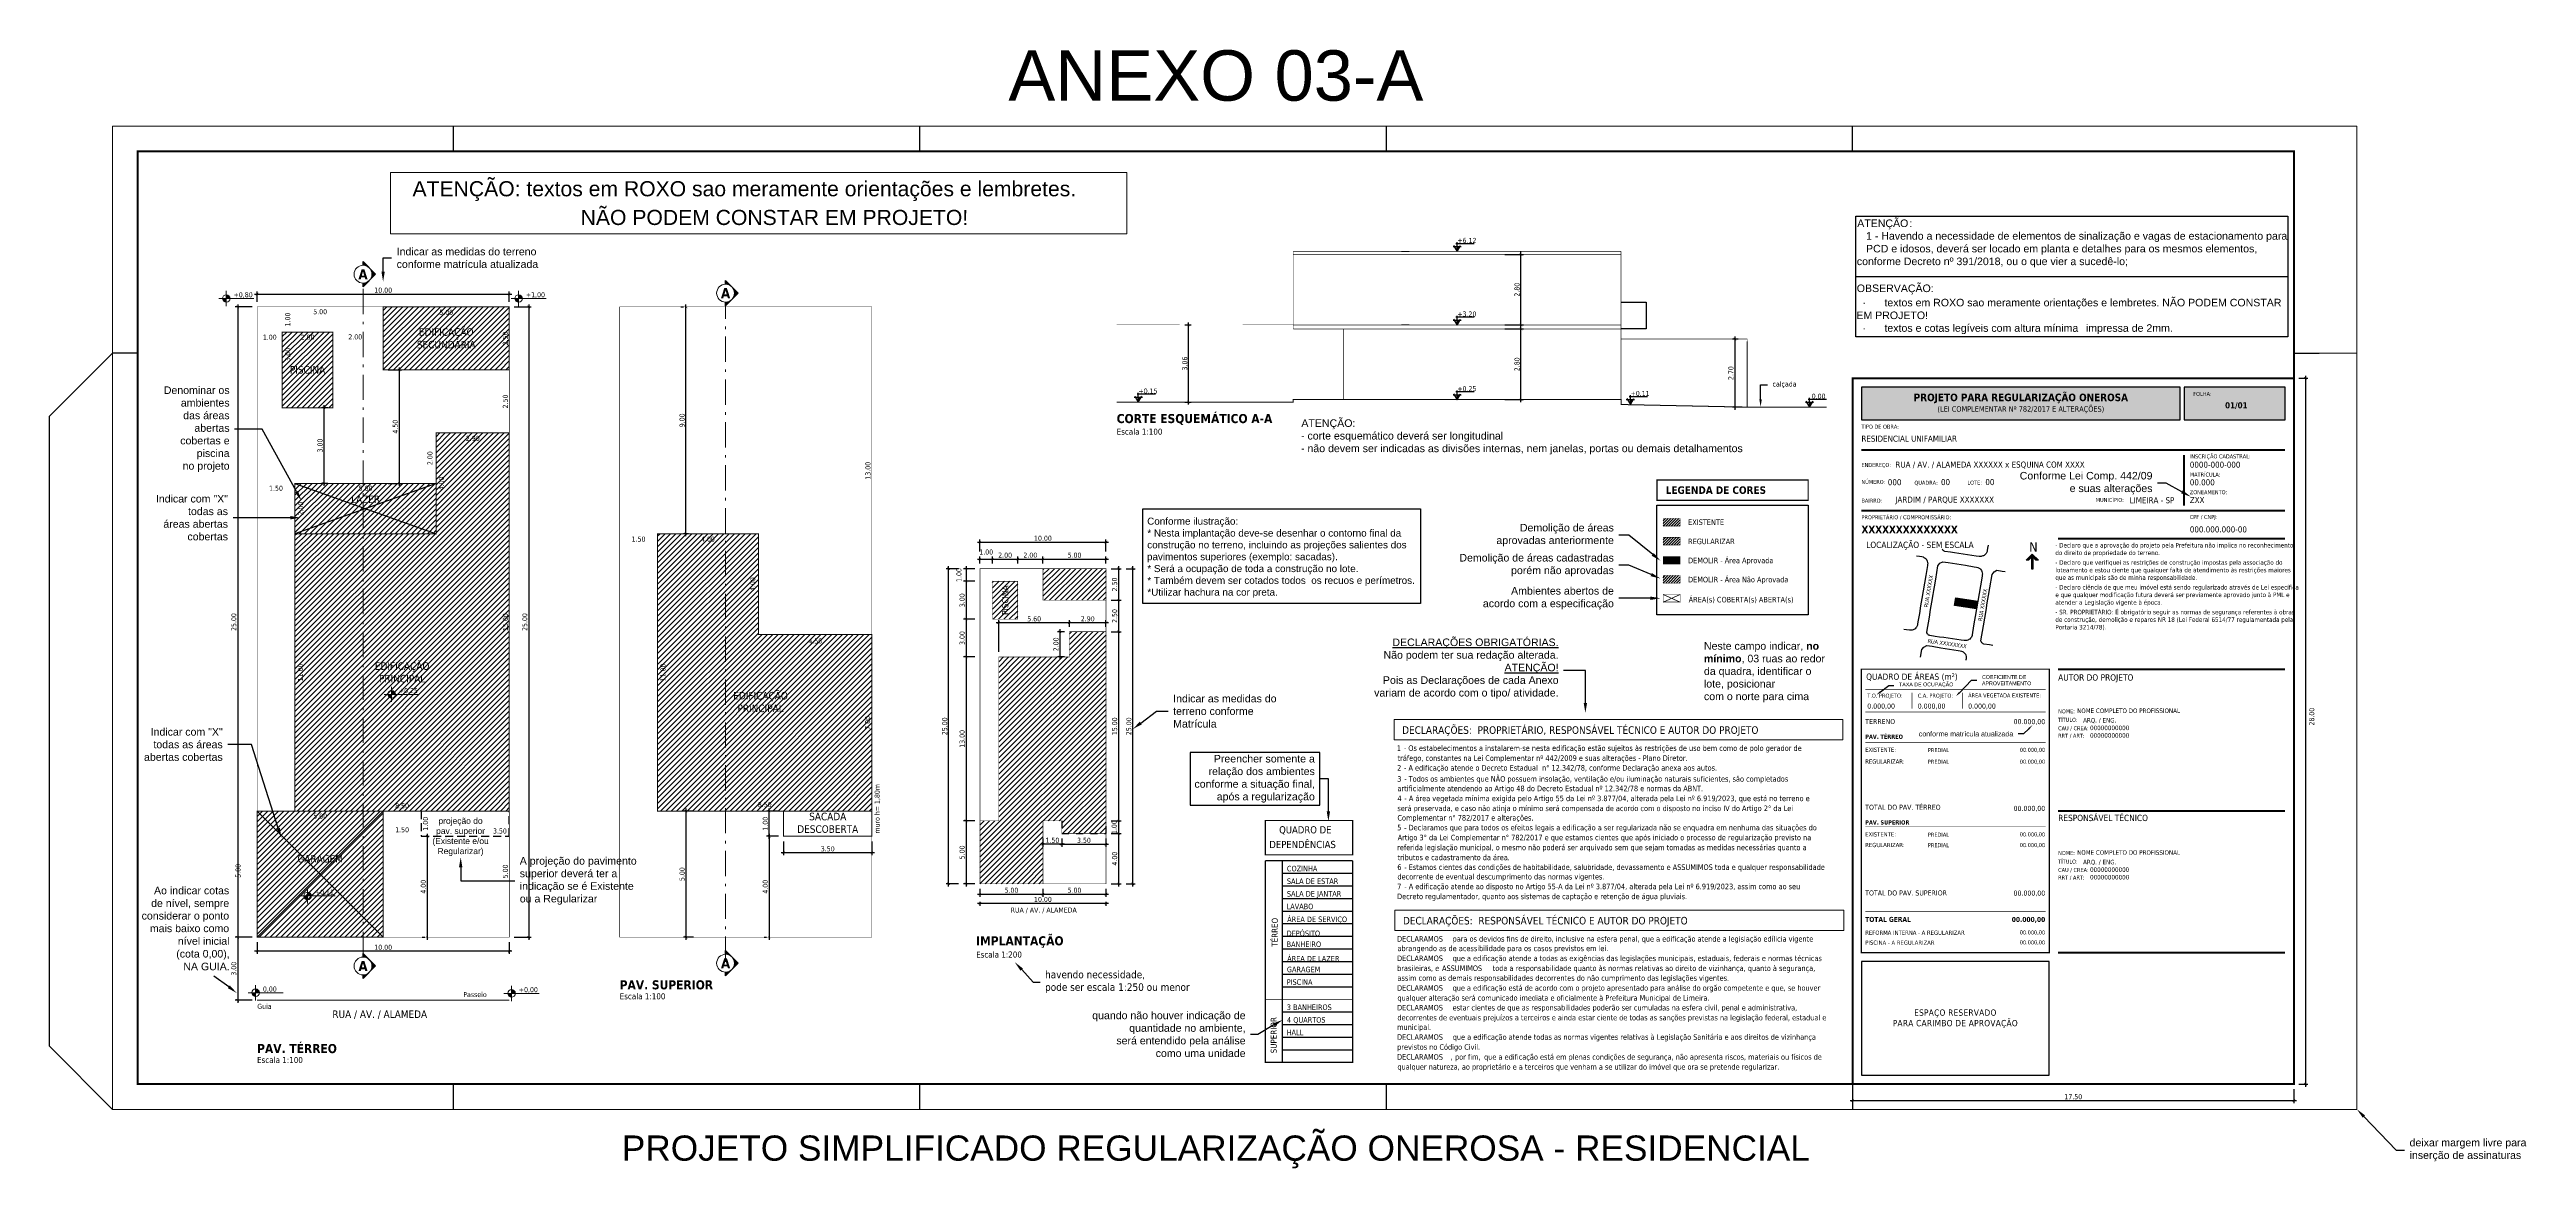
# Model space of a CAD drawing. Extents: x 1213.3 to 1311.5, y 1315.4 to 1359.8.
import ezdxf
from ezdxf import colors
from ezdxf.entities.mleader import LeaderData, LeaderLine
from ezdxf.enums import TextEntityAlignment as Align
from ezdxf.math import Vec2, Vec3

# ---------------------------------------------------------------- set-up
doc = ezdxf.new("R2010")
doc.units = 0
for name, pattern in [('DASHED', [19.05, 12.7, -6.35]), ('Linha Para Cortes', [1.6, 1, -0.3, 0, -0.3]), ('Tracejada', [0.564444, 0.282222, -0.282222])]:
    doc.linetypes.add(name, pattern=pattern)
doc.layers.add('NÃO MEXER', color=7, linetype='Continuous')
doc.layers.add('Observações - NÃO PLOTAR', color=200, linetype='Continuous', plot=False)
doc.styles.add('_arial decreto', font='arial.ttf')
doc.styles.add('_romans decreto', font='romans.shx', dxfattribs={"height": 1.6})
doc.styles.add('_tahoma decreto', font='tahoma.ttf')
doc.styles.add('MtX_Tahoma', font='tahomabd.ttf')
doc.styles.add('tahoma', font='tahoma.ttf')
doc.dimstyles.new('100 COM LINHAS DECRETO', dxfattribs={"dimtxt": 0.2, "dimasz": 0.1, "dimexe": 0.1, "dimexo": 0.2, "dimgap": 0.05, "dimtad": 1, "dimzin": 4, "dimdsep": 46, "dimtxsty": '_tahoma decreto', "dimblk": 'ARCHTICK', "dimcen": 2, "dimdle": 0.1, "dimazin": 0, "dimtfac": 1, "dimtofl": 0, "dimtmove": 2, "dimatfit": 3, "dimldrblk": 'OPEN30', "dimfxl": 1, "dimtolj": 1, "dimtzin": 0, "dimarcsym": 0})
doc.dimstyles.new('100 SEM LINHAS DECRETO', dxfattribs={"dimtxt": 0.2, "dimasz": 0.1, "dimexe": 0.1, "dimexo": 0.2, "dimgap": 0.05, "dimtad": 1, "dimzin": 4, "dimdsep": 46, "dimtxsty": '_tahoma decreto', "dimblk": 'ARCHTICK', "dimcen": 2, "dimdle": 0.1, "dimse1": 1, "dimse2": 1, "dimsd1": 1, "dimsd2": 1, "dimazin": 0, "dimtfac": 1, "dimtofl": 0, "dimtmove": 2, "dimatfit": 3, "dimldrblk": 'OPEN30', "dimfxl": 1, "dimtolj": 1, "dimtzin": 0, "dimarcsym": 0})
doc.dimstyles.new('200 COM LINHAS DECRETO', dxfattribs={"dimtxt": 0.2, "dimasz": 0.1, "dimexe": 0.1, "dimexo": 0.2, "dimgap": 0.05, "dimtad": 1, "dimlfac": 2, "dimzin": 4, "dimdsep": 46, "dimtxsty": '_tahoma decreto', "dimblk": 'ARCHTICK', "dimcen": 2, "dimdle": 0.1, "dimazin": 0, "dimtfac": 1, "dimtofl": 0, "dimtmove": 2, "dimatfit": 3, "dimldrblk": 'OPEN30', "dimfxl": 1, "dimtolj": 1, "dimtzin": 0, "dimarcsym": 0})
pattern_1 = [(45, (1017.38674, 1364.95748), (-0.10606602, 0.10606602), [])]
pattern_2 = [(45, (1020.88674, 1382.45748), (-0.10606602, 0.10606602), [])]
pattern_3 = [(45, (1250.16436, 1326.68641), (-0.106066, 0.106066), [])]

# ---------------------------------------------------------------- blocks, each defined once
blk = doc.blocks.new('_ArchTick')
at = {"color": 0, "linetype": 'ByBlock', "const_width": 0.15}
blk.add_lwpolyline([(-0.5, -0.5), (0.5, 0.5)], dxfattribs=at)
blk = doc.blocks.new('*D20')
at = {"color": 0, "lineweight": -2, "transparency": 16777216}
for p, q in [((1221.402, 1350.079), (1231.602, 1350.079)), ((1221.502, 1349.771), (1221.502, 1350.179)), ((1231.502, 1349.771), (1231.502, 1350.179))]:
    blk.add_line(p, q, dxfattribs=at)
at = {"layer": 'Defpoints', "color": 0, "ltscale": 2, "transparency": 16777216}
for p in [(1221.502, 1349.571), (1231.502, 1350.079), (1231.502, 1349.571)]:
    blk.add_point(p, dxfattribs=at)
at = {"color": 0, "lineweight": -2, "ltscale": 2, "transparency": 16777216, "xscale": 0.1, "yscale": 0.1, "zscale": 0.1, "rotation": 180}
blk.add_blockref('_ArchTick', (1221.502, 1350.079), dxfattribs=at)
at = {"color": 0, "lineweight": -2, "ltscale": 2, "transparency": 16777216, "xscale": 0.1, "yscale": 0.1, "zscale": 0.1}
blk.add_blockref('_ArchTick', (1231.502, 1350.079), dxfattribs=at)
at = {"color": 0, "ltscale": 2, "transparency": 16777216, "insert": (1226.502, 1350.233), "char_height": 0.2, "attachment_point": 5, "style": '_tahoma decreto'}
blk.add_mtext('\\A1;10.00', dxfattribs=at)
blk = doc.blocks.new('_Open30')
at = {"color": 0, "linetype": 'ByBlock', "lineweight": -2}
for p, q in [((-1, 0.27), (0, 0)), ((0, 0), (-1, -0.27)), ((0, 0), (-1, 0))]:
    blk.add_line(p, q, dxfattribs=at)
blk = doc.blocks.new('*D21')
at = {"color": 0, "lineweight": -2, "transparency": 16777216}
for p, q in [((1221.302, 1349.571), (1220.632, 1349.571)), ((1220.732, 1349.671), (1220.732, 1324.471)), ((1221.302, 1324.571), (1220.632, 1324.571))]:
    blk.add_line(p, q, dxfattribs=at)
at = {"layer": 'Defpoints', "color": 0, "transparency": 16777216}
for p in [(1221.502, 1349.571), (1220.732, 1324.571), (1221.502, 1324.571)]:
    blk.add_point(p, dxfattribs=at)
at = {"color": 0, "lineweight": -2, "transparency": 16777216, "xscale": 0.1, "yscale": 0.1, "zscale": 0.1}
for p, rotation in [((1220.732, 1349.571), 90), ((1220.732, 1324.571), 270)]:
    blk.add_blockref('_ArchTick', p, dxfattribs=dict(at, rotation=rotation))
at = {"color": 0, "transparency": 16777216, "insert": (1220.578, 1337.071), "char_height": 0.2, "attachment_point": 5, "rotation": 90, "style": '_tahoma decreto'}
blk.add_mtext('\\A1;25.00', dxfattribs=at)
blk = doc.blocks.new('*D22')
at = {"layer": 'Defpoints', "color": 0, "transparency": 16777216}
for p in [(1226.502, 1349.571), (1231.502, 1349.571), (1231.502, 1349.198)]:
    blk.add_point(p, dxfattribs=at)
at = {"color": 0, "transparency": 16777216, "insert": (1229.002, 1349.352), "char_height": 0.2, "attachment_point": 5, "style": '_tahoma decreto'}
blk.add_mtext('\\A1;5.00', dxfattribs=at)
blk = doc.blocks.new('*D3')
at = {"layer": 'Defpoints', "color": 0, "transparency": 16777216}
for p in [(1221.502, 1349.571), (1226.502, 1349.571), (1221.502, 1349.224)]:
    blk.add_point(p, dxfattribs=at)
at = {"color": 0, "transparency": 16777216, "insert": (1224.002, 1349.378), "char_height": 0.2, "attachment_point": 5, "style": '_tahoma decreto'}
blk.add_mtext('\\A1;5.00', dxfattribs=at)
blk = doc.blocks.new('*D23')
at = {"layer": 'Defpoints', "color": 0, "transparency": 16777216}
for p in [(1221.502, 1348.571), (1222.502, 1348.571), (1221.502, 1348.212)]:
    blk.add_point(p, dxfattribs=at)
at = {"color": 0, "transparency": 16777216, "insert": (1222.002, 1348.366), "char_height": 0.2, "attachment_point": 5, "style": '_tahoma decreto'}
blk.add_mtext('\\A1;1.00', dxfattribs=at)
blk = doc.blocks.new('*D4')
at = {"layer": 'Defpoints', "color": 0, "transparency": 16777216}
for p in [(1222.502, 1348.571), (1224.502, 1348.571), (1222.502, 1348.212)]:
    blk.add_point(p, dxfattribs=at)
at = {"color": 0, "transparency": 16777216, "insert": (1223.502, 1348.366), "char_height": 0.2, "attachment_point": 5, "style": '_tahoma decreto'}
blk.add_mtext('\\A1;2.00', dxfattribs=at)
blk = doc.blocks.new('*D24')
at = {"layer": 'Defpoints', "color": 0, "transparency": 16777216}
for p in [(1222.502, 1349.571), (1222.871, 1349.571), (1222.502, 1348.571)]:
    blk.add_point(p, dxfattribs=at)
at = {"color": 0, "transparency": 16777216, "insert": (1222.716, 1349.071), "char_height": 0.2, "attachment_point": 5, "rotation": 90, "style": '_tahoma decreto'}
blk.add_mtext('\\A1;1.00', dxfattribs=at)
blk = doc.blocks.new('*D25')
at = {"layer": 'Defpoints', "color": 0, "transparency": 16777216}
for p in [(1222.502, 1348.571), (1222.502, 1345.571), (1222.871, 1345.571)]:
    blk.add_point(p, dxfattribs=at)
at = {"color": 0, "transparency": 16777216, "insert": (1222.716, 1347.674), "char_height": 0.2, "attachment_point": 5, "rotation": 90, "style": '_tahoma decreto'}
blk.add_mtext('\\A1;3.00', dxfattribs=at)
blk = doc.blocks.new('*D5')
at = {"layer": 'Defpoints', "color": 0, "transparency": 16777216}
for p in [(1224.502, 1348.571), (1226.502, 1348.571), (1224.502, 1348.212)]:
    blk.add_point(p, dxfattribs=at)
at = {"color": 0, "transparency": 16777216, "insert": (1225.394, 1348.379), "char_height": 0.2, "attachment_point": 5, "style": '_tahoma decreto'}
blk.add_mtext('\\A1;2.00', dxfattribs=at)
blk = doc.blocks.new('*D26')
at = {"layer": 'Defpoints', "color": 0, "transparency": 16777216}
for p in [(1231.502, 1349.571), (1231.502, 1347.071), (1231.502, 1347.071)]:
    blk.add_point(p, dxfattribs=at)
at = {"color": 0, "transparency": 16777216, "insert": (1231.348, 1348.321), "char_height": 0.2, "attachment_point": 5, "rotation": 90, "style": '_tahoma decreto'}
blk.add_mtext('\\A1;2.50', dxfattribs=at)
blk = doc.blocks.new('*D27')
at = {"layer": 'Defpoints', "color": 0, "transparency": 16777216}
for p in [(1231.502, 1347.071), (1231.502, 1344.569), (1231.502, 1344.569)]:
    blk.add_point(p, dxfattribs=at)
at = {"color": 0, "transparency": 16777216, "insert": (1231.348, 1345.82), "char_height": 0.2, "attachment_point": 5, "rotation": 90, "style": '_tahoma decreto'}
blk.add_mtext('\\A1;2.50', dxfattribs=at)
blk = doc.blocks.new('*D28')
at = {"layer": 'Defpoints', "color": 0, "transparency": 16777216}
for p in [(1231.502, 1344.569), (1231.502, 1329.571), (1231.502, 1329.571)]:
    blk.add_point(p, dxfattribs=at)
at = {"color": 0, "transparency": 16777216, "insert": (1231.348, 1337.07), "char_height": 0.2, "attachment_point": 5, "rotation": 90, "style": '_tahoma decreto'}
blk.add_mtext('\\A1;15.00', dxfattribs=at)
blk = doc.blocks.new('*D29')
at = {"layer": 'Defpoints', "color": 0, "ltscale": 2, "transparency": 16777216}
for p in [(1231.502, 1329.571), (1231.502, 1324.571), (1231.502, 1324.571)]:
    blk.add_point(p, dxfattribs=at)
at = {"color": 0, "ltscale": 2, "transparency": 16777216, "insert": (1231.348, 1327.181), "char_height": 0.2, "attachment_point": 5, "rotation": 90, "style": '_tahoma decreto'}
blk.add_mtext('\\A1;5.00', dxfattribs=at)
blk = doc.blocks.new('*D30')
at = {"layer": 'Defpoints', "color": 0, "transparency": 16777216}
for p in [(1228.606, 1344.569), (1231.502, 1344.569), (1231.502, 1344.199)]:
    blk.add_point(p, dxfattribs=at)
at = {"color": 0, "transparency": 16777216, "insert": (1230.054, 1344.353), "char_height": 0.2, "attachment_point": 5, "style": '_tahoma decreto'}
blk.add_mtext('\\A1;2.90', dxfattribs=at)
blk = doc.blocks.new('*D31')
at = {"color": 0, "lineweight": -2, "transparency": 16777216}
for p, q in [((1226.702, 1347.071), (1227.235, 1347.071)), ((1227.135, 1347.171), (1227.135, 1342.471)), ((1226.702, 1342.571), (1227.235, 1342.571))]:
    blk.add_line(p, q, dxfattribs=at)
at = {"layer": 'Defpoints', "color": 0, "transparency": 16777216}
for p in [(1226.502, 1347.071), (1226.502, 1342.571), (1227.135, 1342.571)]:
    blk.add_point(p, dxfattribs=at)
at = {"color": 0, "lineweight": -2, "transparency": 16777216, "xscale": 0.1, "yscale": 0.1, "zscale": 0.1}
for p, rotation in [((1227.135, 1347.071), 90), ((1227.135, 1342.571), 270)]:
    blk.add_blockref('_ArchTick', p, dxfattribs=dict(at, rotation=rotation))
at = {"color": 0, "transparency": 16777216, "insert": (1226.981, 1344.821), "char_height": 0.2, "attachment_point": 5, "rotation": 90, "style": '_tahoma decreto'}
blk.add_mtext('\\A1;4.50', dxfattribs=at)
blk = doc.blocks.new('*D32')
at = {"layer": 'Defpoints', "color": 0, "transparency": 16777216}
for p in [(1223.002, 1342.571), (1223.002, 1340.571), (1223.386, 1340.571)]:
    blk.add_point(p, dxfattribs=at)
at = {"color": 0, "transparency": 16777216, "insert": (1223.232, 1341.571), "char_height": 0.2, "attachment_point": 5, "rotation": 90, "style": '_tahoma decreto'}
blk.add_mtext('\\A1;2.00', dxfattribs=at)
blk = doc.blocks.new('*D33')
at = {"layer": 'Defpoints', "color": 0, "transparency": 16777216}
for p in [(1223.002, 1342.571), (1228.606, 1342.571), (1228.606, 1342.221)]:
    blk.add_point(p, dxfattribs=at)
at = {"color": 0, "transparency": 16777216, "insert": (1225.804, 1342.375), "char_height": 0.2, "attachment_point": 5, "style": '_tahoma decreto'}
blk.add_mtext('\\A1;5.60', dxfattribs=at)
blk = doc.blocks.new('*D34')
at = {"layer": 'Defpoints', "color": 0, "transparency": 16777216}
for p in [(1228.606, 1344.569), (1228.512, 1342.571), (1228.606, 1342.571)]:
    blk.add_point(p, dxfattribs=at)
at = {"color": 0, "transparency": 16777216, "insert": (1228.358, 1343.57), "char_height": 0.2, "attachment_point": 5, "rotation": 90, "style": '_tahoma decreto'}
blk.add_mtext('\\A1;2.00', dxfattribs=at)
blk = doc.blocks.new('*D35')
at = {"layer": 'Defpoints', "color": 0, "transparency": 16777216}
for p in [(1228.606, 1344.569), (1228.606, 1340.571), (1228.966, 1340.571)]:
    blk.add_point(p, dxfattribs=at)
at = {"color": 0, "transparency": 16777216, "insert": (1228.812, 1342.57), "char_height": 0.2, "attachment_point": 5, "rotation": 90, "style": '_tahoma decreto'}
blk.add_mtext('\\A1;4.00', dxfattribs=at)
blk = doc.blocks.new('*D6')
at = {"layer": 'Defpoints', "color": 0, "transparency": 16777216}
for p in [(1221.502, 1342.571), (1223.002, 1342.571), (1223.002, 1342.221)]:
    blk.add_point(p, dxfattribs=at)
at = {"color": 0, "transparency": 16777216, "insert": (1222.252, 1342.375), "char_height": 0.2, "attachment_point": 5, "style": '_tahoma decreto'}
blk.add_mtext('\\A1;1.50', dxfattribs=at)
blk = doc.blocks.new('*D36')
at = {"color": 0, "lineweight": -2, "transparency": 16777216}
for p, q in [((1224.152, 1345.671), (1224.152, 1342.471)), ((1224.302, 1345.571), (1224.052, 1345.571)), ((1224.302, 1342.571), (1224.052, 1342.571))]:
    blk.add_line(p, q, dxfattribs=at)
at = {"layer": 'Defpoints', "color": 0, "transparency": 16777216}
for p in [(1224.502, 1345.571), (1224.152, 1342.571), (1224.502, 1342.571)]:
    blk.add_point(p, dxfattribs=at)
at = {"color": 0, "lineweight": -2, "transparency": 16777216, "xscale": 0.1, "yscale": 0.1, "zscale": 0.1}
for p, rotation in [((1224.152, 1345.571), 90), ((1224.152, 1342.571), 270)]:
    blk.add_blockref('_ArchTick', p, dxfattribs=dict(at, rotation=rotation))
at = {"color": 0, "transparency": 16777216, "insert": (1223.998, 1344.071), "char_height": 0.2, "attachment_point": 5, "rotation": 90, "style": '_tahoma decreto'}
blk.add_mtext('\\A1;3.00', dxfattribs=at)
blk = doc.blocks.new('*D7')
at = {"layer": 'Defpoints', "color": 0, "transparency": 16777216}
for p in [(1223.037, 1340.571), (1223.374, 1340.571), (1223.037, 1329.571)]:
    blk.add_point(p, dxfattribs=at)
at = {"color": 0, "transparency": 16777216, "insert": (1223.22, 1335.071), "char_height": 0.2, "attachment_point": 5, "rotation": 90, "style": '_tahoma decreto'}
blk.add_mtext('\\A1;11.00', dxfattribs=at)
blk = doc.blocks.new('*D37')
at = {"layer": 'Defpoints', "color": 0, "transparency": 16777216}
for p in [(1223.002, 1329.622), (1223.002, 1329.571), (1231.502, 1329.571)]:
    blk.add_point(p, dxfattribs=at)
at = {"color": 0, "transparency": 16777216, "insert": (1227.252, 1329.776), "char_height": 0.2, "attachment_point": 5, "style": '_tahoma decreto'}
blk.add_mtext('\\A1;8.50', dxfattribs=at)
blk = doc.blocks.new('*D38')
at = {"layer": 'Defpoints', "color": 0, "transparency": 16777216}
for p in [(1221.502, 1329.571), (1226.502, 1329.571), (1226.502, 1329.218)]:
    blk.add_point(p, dxfattribs=at)
at = {"color": 0, "transparency": 16777216, "insert": (1224.002, 1329.372), "char_height": 0.2, "attachment_point": 5, "style": '_tahoma decreto'}
blk.add_mtext('\\A1;5.00', dxfattribs=at)
blk = doc.blocks.new('*D39')
at = {"layer": 'Defpoints', "color": 0, "transparency": 16777216}
for p in [(1220.532, 1329.702), (1220.901, 1329.702), (1220.532, 1324.702)]:
    blk.add_point(p, dxfattribs=at)
at = {"color": 0, "transparency": 16777216, "insert": (1220.747, 1327.202), "char_height": 0.2, "attachment_point": 5, "rotation": 90, "style": '_tahoma decreto'}
blk.add_mtext('\\A1;5.00', dxfattribs=at)
blk = doc.blocks.new('*D40')
at = {"layer": 'Defpoints', "color": 0, "transparency": 16777216}
for p in [(1228.002, 1328.675), (1228.002, 1328.571), (1231.502, 1328.571)]:
    blk.add_point(p, dxfattribs=at)
at = {"color": 0, "transparency": 16777216, "insert": (1231.13, 1328.781), "char_height": 0.2, "attachment_point": 5, "style": '_tahoma decreto'}
blk.add_mtext('\\A1;3.50', dxfattribs=at)
blk = doc.blocks.new('*D41')
at = {"layer": 'Defpoints', "color": 0, "transparency": 16777216}
for p in [(1226.502, 1328.675), (1226.502, 1328.675), (1228.002, 1328.571)]:
    blk.add_point(p, dxfattribs=at)
at = {"color": 0, "transparency": 16777216, "insert": (1227.252, 1328.829), "char_height": 0.2, "attachment_point": 5, "style": '_tahoma decreto'}
blk.add_mtext('\\A1;1.50', dxfattribs=at)
blk = doc.blocks.new('*D42')
at = {"layer": 'Defpoints', "color": 0, "transparency": 16777216}
for p in [(1228.002, 1329.571), (1228.002, 1328.571), (1228.334, 1328.571)]:
    blk.add_point(p, dxfattribs=at)
at = {"color": 0, "transparency": 16777216, "insert": (1228.18, 1329.071), "char_height": 0.2, "attachment_point": 5, "rotation": 90, "style": '_tahoma decreto'}
blk.add_mtext('\\A1;1.00', dxfattribs=at)
blk = doc.blocks.new('*D43')
at = {"color": 0, "lineweight": -2, "transparency": 16777216}
for p, q in [((1231.602, 1324.014), (1221.402, 1324.014)), ((1221.502, 1324.371), (1221.502, 1323.914)), ((1231.502, 1324.371), (1231.502, 1323.914))]:
    blk.add_line(p, q, dxfattribs=at)
at = {"layer": 'Defpoints', "color": 0, "transparency": 16777216}
for p in [(1221.502, 1324.571), (1221.502, 1324.014), (1231.502, 1324.571)]:
    blk.add_point(p, dxfattribs=at)
at = {"color": 0, "lineweight": -2, "transparency": 16777216, "xscale": 0.1, "yscale": 0.1, "zscale": 0.1, "rotation": 180}
blk.add_blockref('_ArchTick', (1221.502, 1324.014), dxfattribs=at)
at = {"color": 0, "lineweight": -2, "transparency": 16777216, "xscale": 0.1, "yscale": 0.1, "zscale": 0.1}
blk.add_blockref('_ArchTick', (1231.502, 1324.014), dxfattribs=at)
at = {"color": 0, "transparency": 16777216, "insert": (1226.502, 1324.168), "char_height": 0.2, "attachment_point": 5, "style": '_tahoma decreto'}
blk.add_mtext('\\A1;10.00', dxfattribs=at)
blk = doc.blocks.new('*D8')
at = {"color": 0, "lineweight": -2, "transparency": 16777216}
for p, q in [((1231.702, 1349.571), (1232.372, 1349.571)), ((1232.272, 1349.671), (1232.272, 1324.471)), ((1231.702, 1324.571), (1232.372, 1324.571))]:
    blk.add_line(p, q, dxfattribs=at)
at = {"layer": 'Defpoints', "color": 0, "transparency": 16777216}
for p in [(1231.502, 1349.571), (1231.502, 1324.571), (1232.272, 1324.571)]:
    blk.add_point(p, dxfattribs=at)
at = {"color": 0, "lineweight": -2, "transparency": 16777216, "xscale": 0.1, "yscale": 0.1, "zscale": 0.1}
for p, rotation in [((1232.272, 1349.571), 90), ((1232.272, 1324.571), 270)]:
    blk.add_blockref('_ArchTick', p, dxfattribs=dict(at, rotation=rotation))
at = {"color": 0, "transparency": 16777216, "insert": (1232.118, 1337.071), "char_height": 0.2, "attachment_point": 5, "rotation": 90, "style": '_tahoma decreto'}
blk.add_mtext('\\A1;25.00', dxfattribs=at)
blk = doc.blocks.new('*D9')
at = {"color": 0, "lineweight": -2, "transparency": 16777216}
for p, q in [((1228.048, 1328.571), (1228.148, 1328.571)), ((1228.248, 1328.671), (1228.248, 1324.471)), ((1228.048, 1324.571), (1228.148, 1324.571))]:
    blk.add_line(p, q, dxfattribs=at)
at = {"layer": 'Defpoints', "color": 0, "transparency": 16777216}
for p in [(1228.248, 1328.571), (1228.248, 1324.571), (1228.248, 1324.571)]:
    blk.add_point(p, dxfattribs=at)
at = {"color": 0, "lineweight": -2, "transparency": 16777216, "xscale": 0.1, "yscale": 0.1, "zscale": 0.1}
for p, rotation in [((1228.248, 1328.571), 90), ((1228.248, 1324.571), 270)]:
    blk.add_blockref('_ArchTick', p, dxfattribs=dict(at, rotation=rotation))
at = {"color": 0, "transparency": 16777216, "insert": (1228.094, 1326.571), "char_height": 0.2, "attachment_point": 5, "rotation": 90, "style": '_tahoma decreto'}
blk.add_mtext('\\A1;4.00', dxfattribs=at)
blk = doc.blocks.new('*D10')
at = {"layer": 'Defpoints', "color": 0, "transparency": 16777216}
for p in [(1237.38, 1340.572), (1241.38, 1340.572), (1241.38, 1340.203)]:
    blk.add_point(p, dxfattribs=at)
at = {"color": 0, "transparency": 16777216, "insert": (1239.38, 1340.358), "char_height": 0.2, "attachment_point": 5, "style": '_tahoma decreto'}
blk.add_mtext('\\A1;4.00', dxfattribs=at)
blk = doc.blocks.new('*D11')
at = {"color": 0, "lineweight": -2, "transparency": 16777216}
for p, q in [((1242.38, 1328.371), (1242.38, 1327.819)), ((1245.88, 1328.371), (1245.88, 1327.819)), ((1245.98, 1327.919), (1242.28, 1327.919))]:
    blk.add_line(p, q, dxfattribs=at)
at = {"layer": 'Defpoints', "color": 0, "transparency": 16777216}
for p in [(1242.38, 1328.571), (1245.88, 1328.571), (1242.38, 1327.919)]:
    blk.add_point(p, dxfattribs=at)
at = {"color": 0, "lineweight": -2, "transparency": 16777216, "xscale": 0.1, "yscale": 0.1, "zscale": 0.1, "rotation": 180}
blk.add_blockref('_ArchTick', (1242.38, 1327.919), dxfattribs=at)
at = {"color": 0, "lineweight": -2, "transparency": 16777216, "xscale": 0.1, "yscale": 0.1, "zscale": 0.1}
blk.add_blockref('_ArchTick', (1245.88, 1327.919), dxfattribs=at)
at = {"color": 0, "transparency": 16777216, "insert": (1244.13, 1328.073), "char_height": 0.2, "attachment_point": 5, "style": '_tahoma decreto'}
blk.add_mtext('\\A1;3.50', dxfattribs=at)
blk = doc.blocks.new('*D44')
at = {"color": 0, "lineweight": -2, "transparency": 16777216}
for p, q in [((1242.18, 1329.571), (1241.707, 1329.571)), ((1241.807, 1328.471), (1241.807, 1329.671)), ((1242.18, 1328.571), (1241.707, 1328.571))]:
    blk.add_line(p, q, dxfattribs=at)
at = {"layer": 'Defpoints', "color": 0, "transparency": 16777216}
for p in [(1241.807, 1329.571), (1242.38, 1329.571), (1242.38, 1328.571)]:
    blk.add_point(p, dxfattribs=at)
at = {"color": 0, "lineweight": -2, "transparency": 16777216, "xscale": 0.1, "yscale": 0.1, "zscale": 0.1}
for p, rotation in [((1241.807, 1329.571), 90), ((1241.807, 1328.571), 270)]:
    blk.add_blockref('_ArchTick', p, dxfattribs=dict(at, rotation=rotation))
at = {"color": 0, "transparency": 16777216, "insert": (1241.653, 1329.071), "char_height": 0.2, "attachment_point": 5, "rotation": 90, "style": '_tahoma decreto'}
blk.add_mtext('\\A1;1.00', dxfattribs=at)
blk = doc.blocks.new('*D12')
at = {"color": 0, "lineweight": -2, "transparency": 16777216}
for p, q in [((1242.18, 1328.571), (1241.707, 1328.571)), ((1241.807, 1328.671), (1241.807, 1324.471)), ((1241.607, 1324.571), (1241.707, 1324.571))]:
    blk.add_line(p, q, dxfattribs=at)
at = {"layer": 'Defpoints', "color": 0, "transparency": 16777216}
for p in [(1242.38, 1328.571), (1241.807, 1324.571), (1241.807, 1324.571)]:
    blk.add_point(p, dxfattribs=at)
at = {"color": 0, "lineweight": -2, "transparency": 16777216, "xscale": 0.1, "yscale": 0.1, "zscale": 0.1}
for p, rotation in [((1241.807, 1328.571), 90), ((1241.807, 1324.571), 270)]:
    blk.add_blockref('_ArchTick', p, dxfattribs=dict(at, rotation=rotation))
at = {"color": 0, "transparency": 16777216, "insert": (1241.653, 1326.571), "char_height": 0.2, "attachment_point": 5, "rotation": 90, "style": '_tahoma decreto'}
blk.add_mtext('\\A1;4.00', dxfattribs=at)
blk = doc.blocks.new('*D13')
at = {"color": 0, "lineweight": -2, "transparency": 16777216}
for p, q in [((1238.822, 1329.571), (1238.409, 1329.571)), ((1238.509, 1329.671), (1238.509, 1324.471)), ((1238.807, 1324.571), (1238.409, 1324.571))]:
    blk.add_line(p, q, dxfattribs=at)
at = {"layer": 'Defpoints', "color": 0, "transparency": 16777216}
for p in [(1239.022, 1329.571), (1238.509, 1324.571), (1239.007, 1324.571)]:
    blk.add_point(p, dxfattribs=at)
at = {"color": 0, "lineweight": -2, "transparency": 16777216, "xscale": 0.1, "yscale": 0.1, "zscale": 0.1}
for p, rotation in [((1238.509, 1329.571), 90), ((1238.509, 1324.571), 270)]:
    blk.add_blockref('_ArchTick', p, dxfattribs=dict(at, rotation=rotation))
at = {"color": 0, "transparency": 16777216, "insert": (1238.355, 1327.071), "char_height": 0.2, "attachment_point": 5, "rotation": 90, "style": '_tahoma decreto'}
blk.add_mtext('\\A1;5.00', dxfattribs=at)
blk = doc.blocks.new('*D14')
at = {"color": 0, "lineweight": -2, "transparency": 16777216}
for p, q in [((1238.309, 1349.571), (1238.409, 1349.571)), ((1238.509, 1340.472), (1238.509, 1349.671)), ((1238.61, 1340.572), (1238.409, 1340.572))]:
    blk.add_line(p, q, dxfattribs=at)
at = {"layer": 'Defpoints', "color": 0, "transparency": 16777216}
for p in [(1238.509, 1349.571), (1238.509, 1349.571), (1238.81, 1340.572)]:
    blk.add_point(p, dxfattribs=at)
at = {"color": 0, "lineweight": -2, "transparency": 16777216, "xscale": 0.1, "yscale": 0.1, "zscale": 0.1}
for p, rotation in [((1238.509, 1349.571), 90), ((1238.509, 1340.572), 270)]:
    blk.add_blockref('_ArchTick', p, dxfattribs=dict(at, rotation=rotation))
at = {"color": 0, "transparency": 16777216, "insert": (1238.355, 1345.071), "char_height": 0.2, "attachment_point": 5, "rotation": 90, "style": '_tahoma decreto'}
blk.add_mtext('\\A1;9.00', dxfattribs=at)
blk = doc.blocks.new('*D45')
at = {"layer": 'Defpoints', "color": 0, "transparency": 16777216}
for p in [(1235.88, 1340.572), (1235.88, 1340.131), (1237.38, 1340.572)]:
    blk.add_point(p, dxfattribs=at)
at = {"color": 0, "transparency": 16777216, "insert": (1236.63, 1340.358), "char_height": 0.2, "attachment_point": 5, "style": '_tahoma decreto'}
blk.add_mtext('\\A1;1.50', dxfattribs=at)
blk = doc.blocks.new('*D15')
at = {"layer": 'Defpoints', "color": 0, "transparency": 16777216}
for p in [(1241.387, 1336.096), (1245.887, 1336.095), (1245.887, 1336.095)]:
    blk.add_point(p, dxfattribs=at)
at = {"color": 0, "transparency": 16777216, "insert": (1243.637, 1336.319), "char_height": 0.2, "attachment_point": 5, "style": '_tahoma decreto'}
blk.add_mtext('\\A1;4.50', dxfattribs=at)
blk = doc.blocks.new('*D16')
at = {"color": 0, "lineweight": -2, "transparency": 16777216}
for p, q in [((1270.979, 1348.694), (1271.719, 1348.694)), ((1271.619, 1345.794), (1271.619, 1348.794)), ((1270.978, 1345.894), (1271.719, 1345.894))]:
    blk.add_line(p, q, dxfattribs=at)
at = {"layer": 'Defpoints', "color": 0, "transparency": 16777216}
for p in [(1270.779, 1348.694), (1271.619, 1348.694), (1270.778, 1345.894)]:
    blk.add_point(p, dxfattribs=at)
at = {"color": 0, "lineweight": -2, "transparency": 16777216, "xscale": 0.1, "yscale": 0.1, "zscale": 0.1}
for p, rotation in [((1271.619, 1348.694), 90), ((1271.619, 1345.894), 270)]:
    blk.add_blockref('_ArchTick', p, dxfattribs=dict(at, rotation=rotation))
at = {"color": 0, "transparency": 16777216, "insert": (1271.464, 1347.294), "char_height": 0.2, "attachment_point": 5, "rotation": 90, "style": '_tahoma decreto'}
blk.add_mtext('\\A1;2.80', dxfattribs=at)
blk = doc.blocks.new('*D17')
at = {"color": 0, "lineweight": -2, "transparency": 16777216}
for p, q in [((1270.979, 1351.654), (1271.719, 1351.654)), ((1271.619, 1348.754), (1271.619, 1351.754)), ((1270.979, 1348.854), (1271.719, 1348.854))]:
    blk.add_line(p, q, dxfattribs=at)
at = {"layer": 'Defpoints', "color": 0, "transparency": 16777216}
for p in [(1270.779, 1351.654), (1271.619, 1351.654), (1270.779, 1348.854)]:
    blk.add_point(p, dxfattribs=at)
at = {"color": 0, "lineweight": -2, "transparency": 16777216, "xscale": 0.1, "yscale": 0.1, "zscale": 0.1}
for p, rotation in [((1271.619, 1351.654), 90), ((1271.619, 1348.854), 270)]:
    blk.add_blockref('_ArchTick', p, dxfattribs=dict(at, rotation=rotation))
at = {"color": 0, "transparency": 16777216, "insert": (1271.464, 1350.254), "char_height": 0.2, "attachment_point": 5, "rotation": 90, "style": '_tahoma decreto'}
blk.add_mtext('\\A1;2.80', dxfattribs=at)
blk = doc.blocks.new('*D46')
at = {"color": 0, "lineweight": -2, "transparency": 16777216}
for p, q in [((1258.285, 1348.854), (1258.542, 1348.854)), ((1258.442, 1345.694), (1258.442, 1348.954)), ((1258.285, 1345.794), (1258.542, 1345.794))]:
    blk.add_line(p, q, dxfattribs=at)
at = {"layer": 'Defpoints', "color": 0, "transparency": 16777216}
for p in [(1258.085, 1348.854), (1258.442, 1348.854), (1258.085, 1345.794)]:
    blk.add_point(p, dxfattribs=at)
at = {"color": 0, "lineweight": -2, "transparency": 16777216, "xscale": 0.1, "yscale": 0.1, "zscale": 0.1}
for p, rotation in [((1258.442, 1348.854), 90), ((1258.442, 1345.794), 270)]:
    blk.add_blockref('_ArchTick', p, dxfattribs=dict(at, rotation=rotation))
at = {"color": 0, "transparency": 16777216, "insert": (1258.288, 1347.324), "char_height": 0.2, "attachment_point": 5, "rotation": 90, "style": '_tahoma decreto'}
blk.add_mtext('\\A1;3.06', dxfattribs=at)
blk = doc.blocks.new('*D18')
at = {"color": 0, "lineweight": -2, "transparency": 16777216}
for p, q in [((1280.238, 1348.294), (1280.001, 1348.294)), ((1280.101, 1348.394), (1280.101, 1345.494)), ((1280.388, 1345.594), (1280.001, 1345.594))]:
    blk.add_line(p, q, dxfattribs=at)
at = {"layer": 'Defpoints', "color": 0, "transparency": 16777216}
for p in [(1280.438, 1348.294), (1280.101, 1345.594), (1280.588, 1345.594)]:
    blk.add_point(p, dxfattribs=at)
at = {"color": 0, "lineweight": -2, "transparency": 16777216, "xscale": 0.1, "yscale": 0.1, "zscale": 0.1}
for p, rotation in [((1280.101, 1348.294), 90), ((1280.101, 1345.594), 270)]:
    blk.add_blockref('_ArchTick', p, dxfattribs=dict(at, rotation=rotation))
at = {"color": 0, "transparency": 16777216, "insert": (1279.946, 1346.944), "char_height": 0.2, "attachment_point": 5, "rotation": 90, "style": '_tahoma decreto'}
blk.add_mtext('\\A1;2.70', dxfattribs=at)
blk = doc.blocks.new('*D47')
at = {"layer": 'Defpoints', "color": 0, "transparency": 16777216}
for p in [(1237.38, 1340.572), (1237.38, 1329.571), (1237.753, 1329.571)]:
    blk.add_point(p, dxfattribs=at)
at = {"color": 0, "transparency": 16777216, "insert": (1237.598, 1335.071), "char_height": 0.2, "attachment_point": 5, "rotation": 90, "style": '_tahoma decreto'}
blk.add_mtext('\\A1;11.00', dxfattribs=at)
blk = doc.blocks.new('*D48')
at = {"layer": 'Defpoints', "color": 0, "transparency": 16777216}
for p in [(1241.38, 1340.572), (1241.313, 1336.572), (1241.38, 1336.572)]:
    blk.add_point(p, dxfattribs=at)
at = {"color": 0, "transparency": 16777216, "insert": (1241.159, 1338.572), "char_height": 0.2, "attachment_point": 5, "rotation": 90, "style": '_tahoma decreto'}
blk.add_mtext('\\A1;4.00', dxfattribs=at)
blk = doc.blocks.new('*D49')
at = {"layer": 'Defpoints', "color": 0, "transparency": 16777216}
for p in [(1245.88, 1336.571), (1245.865, 1329.571), (1245.88, 1329.571)]:
    blk.add_point(p, dxfattribs=at)
at = {"color": 0, "transparency": 16777216, "insert": (1245.711, 1333.071), "char_height": 0.2, "attachment_point": 5, "rotation": 90, "style": '_tahoma decreto'}
blk.add_mtext('\\A1;7.00', dxfattribs=at)
blk = doc.blocks.new('*D50')
at = {"layer": 'Defpoints', "color": 0, "transparency": 16777216}
for p in [(1237.38, 1329.571), (1245.88, 1329.673), (1245.88, 1329.571)]:
    blk.add_point(p, dxfattribs=at)
at = {"color": 0, "transparency": 16777216, "insert": (1241.63, 1329.828), "char_height": 0.2, "attachment_point": 5, "style": '_tahoma decreto'}
blk.add_mtext('\\A1;8.50', dxfattribs=at)
blk = doc.blocks.new('*D19')
at = {"layer": 'Defpoints', "color": 0, "transparency": 16777216}
for p in [(1245.88, 1349.571), (1245.88, 1349.571), (1245.88, 1336.571)]:
    blk.add_point(p, dxfattribs=at)
at = {"color": 0, "transparency": 16777216, "insert": (1245.726, 1343.071), "char_height": 0.2, "attachment_point": 5, "rotation": 90, "style": '_tahoma decreto'}
blk.add_mtext('\\A1;13.00', dxfattribs=at)
blk = doc.blocks.new('*D58')
at = {"color": 0, "lineweight": -2, "transparency": 16777216}
for p, q in [((1250.064, 1339.567), (1250.764, 1339.567)), ((1250.164, 1339.386), (1250.164, 1339.667)), ((1250.664, 1339.386), (1250.664, 1339.667))]:
    blk.add_line(p, q, dxfattribs=at)
at = {"layer": 'Defpoints', "color": 0, "transparency": 16777216}
for p in [(1250.164, 1339.186), (1250.664, 1339.567), (1250.664, 1339.186)]:
    blk.add_point(p, dxfattribs=at)
at = {"color": 0, "lineweight": -2, "transparency": 16777216, "xscale": 0.1, "yscale": 0.1, "zscale": 0.1, "rotation": 180}
blk.add_blockref('_ArchTick', (1250.164, 1339.567), dxfattribs=at)
at = {"color": 0, "lineweight": -2, "transparency": 16777216, "xscale": 0.1, "yscale": 0.1, "zscale": 0.1}
blk.add_blockref('_ArchTick', (1250.664, 1339.567), dxfattribs=at)
at = {"color": 0, "transparency": 16777216, "insert": (1250.414, 1339.846), "char_height": 0.2, "attachment_point": 5, "style": '_tahoma decreto'}
blk.add_mtext('\\A1;1.00', dxfattribs=at)
blk = doc.blocks.new('*D59')
at = {"color": 0, "lineweight": -2, "transparency": 16777216}
for p, q in [((1250.564, 1339.567), (1251.764, 1339.567)), ((1250.664, 1339.386), (1250.664, 1339.667)), ((1251.664, 1339.386), (1251.664, 1339.667))]:
    blk.add_line(p, q, dxfattribs=at)
at = {"layer": 'Defpoints', "color": 0, "transparency": 16777216}
for p in [(1250.664, 1339.186), (1251.664, 1339.567), (1251.664, 1339.186)]:
    blk.add_point(p, dxfattribs=at)
at = {"color": 0, "lineweight": -2, "transparency": 16777216, "xscale": 0.1, "yscale": 0.1, "zscale": 0.1, "rotation": 180}
blk.add_blockref('_ArchTick', (1250.664, 1339.567), dxfattribs=at)
at = {"color": 0, "lineweight": -2, "transparency": 16777216, "xscale": 0.1, "yscale": 0.1, "zscale": 0.1}
blk.add_blockref('_ArchTick', (1251.664, 1339.567), dxfattribs=at)
at = {"color": 0, "transparency": 16777216, "insert": (1251.164, 1339.721), "char_height": 0.2, "attachment_point": 5, "style": '_tahoma decreto'}
blk.add_mtext('\\A1;2.00', dxfattribs=at)
blk = doc.blocks.new('*D60')
at = {"color": 0, "lineweight": -2, "transparency": 16777216}
for p, q in [((1251.564, 1339.567), (1252.764, 1339.567)), ((1251.664, 1339.386), (1251.664, 1339.667)), ((1252.664, 1339.386), (1252.664, 1339.667))]:
    blk.add_line(p, q, dxfattribs=at)
at = {"layer": 'Defpoints', "color": 0, "transparency": 16777216}
for p in [(1251.664, 1339.186), (1252.664, 1339.567), (1252.664, 1339.186)]:
    blk.add_point(p, dxfattribs=at)
at = {"color": 0, "lineweight": -2, "transparency": 16777216, "xscale": 0.1, "yscale": 0.1, "zscale": 0.1, "rotation": 180}
blk.add_blockref('_ArchTick', (1251.664, 1339.567), dxfattribs=at)
at = {"color": 0, "lineweight": -2, "transparency": 16777216, "xscale": 0.1, "yscale": 0.1, "zscale": 0.1}
blk.add_blockref('_ArchTick', (1252.664, 1339.567), dxfattribs=at)
at = {"color": 0, "transparency": 16777216, "insert": (1252.164, 1339.721), "char_height": 0.2, "attachment_point": 5, "style": '_tahoma decreto'}
blk.add_mtext('\\A1;2.00', dxfattribs=at)
blk = doc.blocks.new('*D61')
at = {"color": 0, "lineweight": -2, "transparency": 16777216}
for p, q in [((1252.564, 1339.567), (1255.264, 1339.567)), ((1252.664, 1339.386), (1252.664, 1339.667)), ((1255.164, 1339.386), (1255.164, 1339.667))]:
    blk.add_line(p, q, dxfattribs=at)
at = {"layer": 'Defpoints', "color": 0, "transparency": 16777216}
for p in [(1252.664, 1339.186), (1255.164, 1339.567), (1255.164, 1339.186)]:
    blk.add_point(p, dxfattribs=at)
at = {"color": 0, "lineweight": -2, "transparency": 16777216, "xscale": 0.1, "yscale": 0.1, "zscale": 0.1, "rotation": 180}
blk.add_blockref('_ArchTick', (1252.664, 1339.567), dxfattribs=at)
at = {"color": 0, "lineweight": -2, "transparency": 16777216, "xscale": 0.1, "yscale": 0.1, "zscale": 0.1}
blk.add_blockref('_ArchTick', (1255.164, 1339.567), dxfattribs=at)
at = {"color": 0, "transparency": 16777216, "insert": (1253.914, 1339.721), "char_height": 0.2, "attachment_point": 5, "style": '_tahoma decreto'}
blk.add_mtext('\\A1;5.00', dxfattribs=at)
blk = doc.blocks.new('*D51')
at = {"color": 0, "lineweight": -2, "transparency": 16777216}
for p, q in [((1250.064, 1340.239), (1255.264, 1340.239)), ((1250.164, 1339.867), (1250.164, 1340.339)), ((1255.164, 1339.867), (1255.164, 1340.339))]:
    blk.add_line(p, q, dxfattribs=at)
at = {"layer": 'Defpoints', "color": 0, "transparency": 16777216}
for p in [(1255.164, 1340.239), (1250.164, 1339.667), (1255.164, 1339.667)]:
    blk.add_point(p, dxfattribs=at)
at = {"color": 0, "lineweight": -2, "transparency": 16777216, "xscale": 0.1, "yscale": 0.1, "zscale": 0.1, "rotation": 180}
blk.add_blockref('_ArchTick', (1250.164, 1340.239), dxfattribs=at)
at = {"color": 0, "lineweight": -2, "transparency": 16777216, "xscale": 0.1, "yscale": 0.1, "zscale": 0.1}
blk.add_blockref('_ArchTick', (1255.164, 1340.239), dxfattribs=at)
at = {"color": 0, "transparency": 16777216, "insert": (1252.664, 1340.393), "char_height": 0.2, "attachment_point": 5, "style": '_tahoma decreto'}
blk.add_mtext('\\A1;10.00', dxfattribs=at)
blk = doc.blocks.new('*D62')
at = {"color": 0, "lineweight": -2, "transparency": 16777216}
for p, q in [((1255.364, 1339.186), (1255.761, 1339.186)), ((1255.661, 1339.286), (1255.661, 1337.836)), ((1255.364, 1337.936), (1255.761, 1337.936))]:
    blk.add_line(p, q, dxfattribs=at)
at = {"layer": 'Defpoints', "color": 0, "transparency": 16777216}
for p in [(1255.164, 1339.186), (1255.164, 1337.936), (1255.661, 1337.936)]:
    blk.add_point(p, dxfattribs=at)
at = {"color": 0, "lineweight": -2, "transparency": 16777216, "xscale": 0.1, "yscale": 0.1, "zscale": 0.1}
for p, rotation in [((1255.661, 1339.186), 90), ((1255.661, 1337.936), 270)]:
    blk.add_blockref('_ArchTick', p, dxfattribs=dict(at, rotation=rotation))
at = {"color": 0, "transparency": 16777216, "insert": (1255.507, 1338.561), "char_height": 0.2, "attachment_point": 5, "rotation": 90, "style": '_tahoma decreto'}
blk.add_mtext('\\A1;2.50', dxfattribs=at)
blk = doc.blocks.new('*D63')
at = {"color": 0, "lineweight": -2, "transparency": 16777216}
for p, q in [((1255.364, 1337.936), (1255.761, 1337.936)), ((1255.661, 1338.036), (1255.661, 1336.585)), ((1255.364, 1336.685), (1255.761, 1336.685))]:
    blk.add_line(p, q, dxfattribs=at)
at = {"layer": 'Defpoints', "color": 0, "transparency": 16777216}
for p in [(1255.164, 1337.936), (1255.164, 1336.685), (1255.661, 1336.685)]:
    blk.add_point(p, dxfattribs=at)
at = {"color": 0, "lineweight": -2, "transparency": 16777216, "xscale": 0.1, "yscale": 0.1, "zscale": 0.1}
for p, rotation in [((1255.661, 1337.936), 90), ((1255.661, 1336.685), 270)]:
    blk.add_blockref('_ArchTick', p, dxfattribs=dict(at, rotation=rotation))
at = {"color": 0, "transparency": 16777216, "insert": (1255.507, 1337.311), "char_height": 0.2, "attachment_point": 5, "rotation": 90, "style": '_tahoma decreto'}
blk.add_mtext('\\A1;2.50', dxfattribs=at)
blk = doc.blocks.new('*D64')
at = {"color": 0, "lineweight": -2, "transparency": 16777216}
for p, q in [((1255.661, 1336.785), (1255.661, 1329.086)), ((1255.364, 1336.685), (1255.761, 1336.685)), ((1255.364, 1329.186), (1255.761, 1329.186))]:
    blk.add_line(p, q, dxfattribs=at)
at = {"layer": 'Defpoints', "color": 0, "transparency": 16777216}
for p in [(1255.164, 1336.685), (1255.164, 1329.186), (1255.661, 1329.186)]:
    blk.add_point(p, dxfattribs=at)
at = {"color": 0, "lineweight": -2, "transparency": 16777216, "xscale": 0.1, "yscale": 0.1, "zscale": 0.1}
for p, rotation in [((1255.661, 1336.685), 90), ((1255.661, 1329.186), 270)]:
    blk.add_blockref('_ArchTick', p, dxfattribs=dict(at, rotation=rotation))
at = {"color": 0, "transparency": 16777216, "insert": (1255.507, 1332.936), "char_height": 0.2, "attachment_point": 5, "rotation": 90, "style": '_tahoma decreto'}
blk.add_mtext('\\A1;15.00', dxfattribs=at)
blk = doc.blocks.new('*D52')
at = {"color": 0, "lineweight": -2, "transparency": 16777216}
for p, q in [((1255.961, 1339.186), (1256.326, 1339.186)), ((1256.226, 1326.586), (1256.226, 1339.286)), ((1255.961, 1326.686), (1256.326, 1326.686))]:
    blk.add_line(p, q, dxfattribs=at)
at = {"layer": 'Defpoints', "color": 0, "transparency": 16777216}
for p in [(1255.761, 1339.186), (1256.226, 1339.186), (1255.761, 1326.686)]:
    blk.add_point(p, dxfattribs=at)
at = {"color": 0, "lineweight": -2, "transparency": 16777216, "xscale": 0.1, "yscale": 0.1, "zscale": 0.1}
for p, rotation in [((1256.226, 1339.186), 90), ((1256.226, 1326.686), 270)]:
    blk.add_blockref('_ArchTick', p, dxfattribs=dict(at, rotation=rotation))
at = {"color": 0, "transparency": 16777216, "insert": (1256.072, 1332.936), "char_height": 0.2, "attachment_point": 5, "rotation": 90, "style": '_tahoma decreto'}
blk.add_mtext('\\A1;25.00', dxfattribs=at)
blk = doc.blocks.new('*D65')
at = {"color": 0, "lineweight": -2, "transparency": 16777216}
for p, q in [((1249.964, 1339.186), (1249.513, 1339.186)), ((1249.613, 1339.286), (1249.613, 1338.586)), ((1249.964, 1338.686), (1249.513, 1338.686))]:
    blk.add_line(p, q, dxfattribs=at)
at = {"layer": 'Defpoints', "color": 0, "transparency": 16777216}
for p in [(1250.164, 1339.186), (1249.613, 1338.686), (1250.164, 1338.686)]:
    blk.add_point(p, dxfattribs=at)
at = {"color": 0, "lineweight": -2, "transparency": 16777216, "xscale": 0.1, "yscale": 0.1, "zscale": 0.1}
for p, rotation in [((1249.613, 1339.186), 90), ((1249.613, 1338.686), 270)]:
    blk.add_blockref('_ArchTick', p, dxfattribs=dict(at, rotation=rotation))
at = {"color": 0, "transparency": 16777216, "insert": (1249.334, 1338.936), "char_height": 0.2, "attachment_point": 5, "rotation": 90, "style": '_tahoma decreto'}
blk.add_mtext('\\A1;1.00', dxfattribs=at)
blk = doc.blocks.new('*D66')
at = {"color": 0, "lineweight": -2, "transparency": 16777216}
for p, q in [((1249.613, 1338.786), (1249.613, 1337.086)), ((1249.964, 1338.686), (1249.513, 1338.686)), ((1249.964, 1337.186), (1249.513, 1337.186))]:
    blk.add_line(p, q, dxfattribs=at)
at = {"layer": 'Defpoints', "color": 0, "transparency": 16777216}
for p in [(1250.164, 1338.686), (1249.613, 1337.186), (1250.164, 1337.186)]:
    blk.add_point(p, dxfattribs=at)
at = {"color": 0, "lineweight": -2, "transparency": 16777216, "xscale": 0.1, "yscale": 0.1, "zscale": 0.1}
for p, rotation in [((1249.613, 1338.686), 90), ((1249.613, 1337.186), 270)]:
    blk.add_blockref('_ArchTick', p, dxfattribs=dict(at, rotation=rotation))
at = {"color": 0, "transparency": 16777216, "insert": (1249.459, 1337.936), "char_height": 0.2, "attachment_point": 5, "rotation": 90, "style": '_tahoma decreto'}
blk.add_mtext('\\A1;3.00', dxfattribs=at)
blk = doc.blocks.new('*D67')
at = {"color": 0, "lineweight": -2, "transparency": 16777216}
for p, q in [((1249.964, 1337.186), (1249.513, 1337.186)), ((1249.613, 1337.286), (1249.613, 1335.586)), ((1249.964, 1335.686), (1249.513, 1335.686))]:
    blk.add_line(p, q, dxfattribs=at)
at = {"layer": 'Defpoints', "color": 0, "transparency": 16777216}
for p in [(1250.164, 1337.186), (1249.613, 1335.686), (1250.164, 1335.686)]:
    blk.add_point(p, dxfattribs=at)
at = {"color": 0, "lineweight": -2, "transparency": 16777216, "xscale": 0.1, "yscale": 0.1, "zscale": 0.1}
for p, rotation in [((1249.613, 1337.186), 90), ((1249.613, 1335.686), 270)]:
    blk.add_blockref('_ArchTick', p, dxfattribs=dict(at, rotation=rotation))
at = {"color": 0, "transparency": 16777216, "insert": (1249.459, 1336.436), "char_height": 0.2, "attachment_point": 5, "rotation": 90, "style": '_tahoma decreto'}
blk.add_mtext('\\A1;3.00', dxfattribs=at)
blk = doc.blocks.new('*D68')
at = {"color": 0, "lineweight": -2, "transparency": 16777216}
for p, q in [((1249.964, 1335.686), (1249.513, 1335.686)), ((1249.613, 1335.786), (1249.613, 1329.086)), ((1249.964, 1329.186), (1249.513, 1329.186))]:
    blk.add_line(p, q, dxfattribs=at)
at = {"layer": 'Defpoints', "color": 0, "transparency": 16777216}
for p in [(1250.164, 1335.686), (1249.613, 1329.186), (1250.164, 1329.186)]:
    blk.add_point(p, dxfattribs=at)
at = {"color": 0, "lineweight": -2, "transparency": 16777216, "xscale": 0.1, "yscale": 0.1, "zscale": 0.1}
for p, rotation in [((1249.613, 1335.686), 90), ((1249.613, 1329.186), 270)]:
    blk.add_blockref('_ArchTick', p, dxfattribs=dict(at, rotation=rotation))
at = {"color": 0, "transparency": 16777216, "insert": (1249.459, 1332.436), "char_height": 0.2, "attachment_point": 5, "rotation": 90, "style": '_tahoma decreto'}
blk.add_mtext('\\A1;13.00', dxfattribs=at)
blk = doc.blocks.new('*D69')
at = {"color": 0, "lineweight": -2, "transparency": 16777216}
for p, q in [((1249.964, 1329.186), (1249.513, 1329.186)), ((1249.613, 1329.286), (1249.613, 1326.586)), ((1249.964, 1326.686), (1249.513, 1326.686))]:
    blk.add_line(p, q, dxfattribs=at)
at = {"layer": 'Defpoints', "color": 0, "transparency": 16777216}
for p in [(1250.164, 1329.186), (1249.613, 1326.686), (1250.164, 1326.686)]:
    blk.add_point(p, dxfattribs=at)
at = {"color": 0, "lineweight": -2, "transparency": 16777216, "xscale": 0.1, "yscale": 0.1, "zscale": 0.1}
for p, rotation in [((1249.613, 1329.186), 90), ((1249.613, 1326.686), 270)]:
    blk.add_blockref('_ArchTick', p, dxfattribs=dict(at, rotation=rotation))
at = {"color": 0, "transparency": 16777216, "insert": (1249.459, 1327.936), "char_height": 0.2, "attachment_point": 5, "rotation": 90, "style": '_tahoma decreto'}
blk.add_mtext('\\A1;5.00', dxfattribs=at)
blk = doc.blocks.new('*D53')
at = {"color": 0, "lineweight": -2, "transparency": 16777216}
for p, q in [((1249.313, 1339.186), (1248.823, 1339.186)), ((1248.923, 1326.586), (1248.923, 1339.286)), ((1249.313, 1326.686), (1248.823, 1326.686))]:
    blk.add_line(p, q, dxfattribs=at)
at = {"layer": 'Defpoints', "color": 0, "transparency": 16777216}
for p in [(1248.923, 1339.186), (1249.513, 1339.186), (1249.513, 1326.686)]:
    blk.add_point(p, dxfattribs=at)
at = {"color": 0, "lineweight": -2, "transparency": 16777216, "xscale": 0.1, "yscale": 0.1, "zscale": 0.1}
for p, rotation in [((1248.923, 1339.186), 90), ((1248.923, 1326.686), 270)]:
    blk.add_blockref('_ArchTick', p, dxfattribs=dict(at, rotation=rotation))
at = {"color": 0, "transparency": 16777216, "insert": (1248.769, 1332.936), "char_height": 0.2, "attachment_point": 5, "rotation": 90, "style": '_tahoma decreto'}
blk.add_mtext('\\A1;25.00', dxfattribs=at)
blk = doc.blocks.new('*D70')
at = {"color": 0, "lineweight": -2, "transparency": 16777216}
for p, q in [((1255.264, 1337.042), (1253.616, 1337.042)), ((1253.716, 1336.885), (1253.716, 1337.142)), ((1255.164, 1336.885), (1255.164, 1337.142))]:
    blk.add_line(p, q, dxfattribs=at)
at = {"layer": 'Defpoints', "color": 0, "transparency": 16777216}
for p in [(1253.716, 1337.042), (1253.716, 1336.685), (1255.164, 1336.685)]:
    blk.add_point(p, dxfattribs=at)
at = {"color": 0, "lineweight": -2, "transparency": 16777216, "xscale": 0.1, "yscale": 0.1, "zscale": 0.1, "rotation": 180}
blk.add_blockref('_ArchTick', (1253.716, 1337.042), dxfattribs=at)
at = {"color": 0, "lineweight": -2, "transparency": 16777216, "xscale": 0.1, "yscale": 0.1, "zscale": 0.1}
blk.add_blockref('_ArchTick', (1255.164, 1337.042), dxfattribs=at)
at = {"color": 0, "transparency": 16777216, "insert": (1254.44, 1337.196), "char_height": 0.2, "attachment_point": 5, "style": '_tahoma decreto'}
blk.add_mtext('\\A1;2.90', dxfattribs=at)
blk = doc.blocks.new('*D71')
at = {"color": 0, "lineweight": -2, "transparency": 16777216}
for p, q in [((1253.336, 1336.785), (1253.336, 1335.586)), ((1253.516, 1336.685), (1253.236, 1336.685)), ((1253.516, 1335.686), (1253.236, 1335.686))]:
    blk.add_line(p, q, dxfattribs=at)
at = {"layer": 'Defpoints', "color": 0, "transparency": 16777216}
for p in [(1253.716, 1336.685), (1253.336, 1335.686), (1253.716, 1335.686)]:
    blk.add_point(p, dxfattribs=at)
at = {"color": 0, "lineweight": -2, "transparency": 16777216, "xscale": 0.1, "yscale": 0.1, "zscale": 0.1}
for p, rotation in [((1253.336, 1336.685), 90), ((1253.336, 1335.686), 270)]:
    blk.add_blockref('_ArchTick', p, dxfattribs=dict(at, rotation=rotation))
at = {"color": 0, "transparency": 16777216, "insert": (1253.182, 1336.186), "char_height": 0.2, "attachment_point": 5, "rotation": 90, "style": '_tahoma decreto'}
blk.add_mtext('\\A1;2.00', dxfattribs=at)
blk = doc.blocks.new('*D72')
at = {"color": 0, "lineweight": -2, "transparency": 16777216}
for p, q in [((1253.816, 1337.042), (1250.814, 1337.042)), ((1250.914, 1335.886), (1250.914, 1337.142)), ((1253.716, 1336.885), (1253.716, 1337.142))]:
    blk.add_line(p, q, dxfattribs=at)
at = {"layer": 'Defpoints', "color": 0, "transparency": 16777216}
for p in [(1250.914, 1337.042), (1253.716, 1336.685), (1250.914, 1335.686)]:
    blk.add_point(p, dxfattribs=at)
at = {"color": 0, "lineweight": -2, "transparency": 16777216, "xscale": 0.1, "yscale": 0.1, "zscale": 0.1, "rotation": 180}
blk.add_blockref('_ArchTick', (1250.914, 1337.042), dxfattribs=at)
at = {"color": 0, "lineweight": -2, "transparency": 16777216, "xscale": 0.1, "yscale": 0.1, "zscale": 0.1}
blk.add_blockref('_ArchTick', (1253.716, 1337.042), dxfattribs=at)
at = {"color": 0, "transparency": 16777216, "insert": (1252.315, 1337.196), "char_height": 0.2, "attachment_point": 5, "style": '_tahoma decreto'}
blk.add_mtext('\\A1;5.60', dxfattribs=at)
blk = doc.blocks.new('*D73')
at = {"color": 0, "lineweight": -2, "transparency": 16777216}
for p, q in [((1253.514, 1328.257), (1252.564, 1328.257)), ((1252.664, 1328.486), (1252.664, 1328.157)), ((1253.414, 1328.486), (1253.414, 1328.157))]:
    blk.add_line(p, q, dxfattribs=at)
at = {"layer": 'Defpoints', "color": 0, "transparency": 16777216}
for p in [(1252.664, 1328.686), (1252.664, 1328.257), (1253.414, 1328.686)]:
    blk.add_point(p, dxfattribs=at)
at = {"color": 0, "lineweight": -2, "transparency": 16777216, "xscale": 0.1, "yscale": 0.1, "zscale": 0.1, "rotation": 180}
blk.add_blockref('_ArchTick', (1252.664, 1328.257), dxfattribs=at)
at = {"color": 0, "lineweight": -2, "transparency": 16777216, "xscale": 0.1, "yscale": 0.1, "zscale": 0.1}
blk.add_blockref('_ArchTick', (1253.414, 1328.257), dxfattribs=at)
at = {"color": 0, "transparency": 16777216, "insert": (1253.039, 1328.411), "char_height": 0.2, "attachment_point": 5, "style": '_tahoma decreto'}
blk.add_mtext('\\A1;1.50', dxfattribs=at)
blk = doc.blocks.new('*D54')
at = {"color": 0, "lineweight": -2, "transparency": 16777216}
for p, q in [((1253.314, 1328.257), (1255.264, 1328.257)), ((1253.414, 1328.486), (1253.414, 1328.157)), ((1255.164, 1328.486), (1255.164, 1328.157))]:
    blk.add_line(p, q, dxfattribs=at)
at = {"layer": 'Defpoints', "color": 0, "transparency": 16777216}
for p in [(1253.414, 1328.686), (1255.164, 1328.686), (1255.164, 1328.257)]:
    blk.add_point(p, dxfattribs=at)
at = {"color": 0, "lineweight": -2, "transparency": 16777216, "xscale": 0.1, "yscale": 0.1, "zscale": 0.1, "rotation": 180}
blk.add_blockref('_ArchTick', (1253.414, 1328.257), dxfattribs=at)
at = {"color": 0, "lineweight": -2, "transparency": 16777216, "xscale": 0.1, "yscale": 0.1, "zscale": 0.1}
blk.add_blockref('_ArchTick', (1255.164, 1328.257), dxfattribs=at)
at = {"color": 0, "transparency": 16777216, "insert": (1254.289, 1328.411), "char_height": 0.2, "attachment_point": 5, "style": '_tahoma decreto'}
blk.add_mtext('\\A1;3.50', dxfattribs=at)
blk = doc.blocks.new('*D55')
at = {"color": 0, "lineweight": -2, "transparency": 16777216}
for p, q in [((1255.364, 1329.186), (1255.761, 1329.186)), ((1255.661, 1329.286), (1255.661, 1328.586)), ((1255.364, 1328.686), (1255.761, 1328.686))]:
    blk.add_line(p, q, dxfattribs=at)
at = {"layer": 'Defpoints', "color": 0, "transparency": 16777216}
for p in [(1255.164, 1329.186), (1255.164, 1328.686), (1255.661, 1328.686)]:
    blk.add_point(p, dxfattribs=at)
at = {"color": 0, "lineweight": -2, "transparency": 16777216, "xscale": 0.1, "yscale": 0.1, "zscale": 0.1}
for p, rotation in [((1255.661, 1329.186), 90), ((1255.661, 1328.686), 270)]:
    blk.add_blockref('_ArchTick', p, dxfattribs=dict(at, rotation=rotation))
at = {"color": 0, "transparency": 16777216, "insert": (1255.489, 1328.936), "char_height": 0.2, "attachment_point": 5, "rotation": 90, "style": '_tahoma decreto'}
blk.add_mtext('\\A1;1.00', dxfattribs=at)
blk = doc.blocks.new('*D74')
at = {"color": 0, "lineweight": -2, "transparency": 16777216}
for p, q in [((1255.364, 1328.686), (1255.761, 1328.686)), ((1255.661, 1328.786), (1255.661, 1326.586)), ((1255.364, 1326.686), (1255.761, 1326.686))]:
    blk.add_line(p, q, dxfattribs=at)
at = {"layer": 'Defpoints', "color": 0, "transparency": 16777216}
for p in [(1255.164, 1328.686), (1255.164, 1326.686), (1255.661, 1326.686)]:
    blk.add_point(p, dxfattribs=at)
at = {"color": 0, "lineweight": -2, "transparency": 16777216, "xscale": 0.1, "yscale": 0.1, "zscale": 0.1}
for p, rotation in [((1255.661, 1328.686), 90), ((1255.661, 1326.686), 270)]:
    blk.add_blockref('_ArchTick', p, dxfattribs=dict(at, rotation=rotation))
at = {"color": 0, "transparency": 16777216, "insert": (1255.507, 1327.686), "char_height": 0.2, "attachment_point": 5, "rotation": 90, "style": '_tahoma decreto'}
blk.add_mtext('\\A1;4.00', dxfattribs=at)
blk = doc.blocks.new('*D75')
at = {"color": 0, "lineweight": -2, "transparency": 16777216}
for p, q in [((1250.064, 1326.277), (1252.764, 1326.277)), ((1250.164, 1326.486), (1250.164, 1326.177)), ((1252.664, 1326.486), (1252.664, 1326.177))]:
    blk.add_line(p, q, dxfattribs=at)
at = {"layer": 'Defpoints', "color": 0, "transparency": 16777216}
for p in [(1250.164, 1326.686), (1252.664, 1326.686), (1252.664, 1326.277)]:
    blk.add_point(p, dxfattribs=at)
at = {"color": 0, "lineweight": -2, "transparency": 16777216, "xscale": 0.1, "yscale": 0.1, "zscale": 0.1, "rotation": 180}
blk.add_blockref('_ArchTick', (1250.164, 1326.277), dxfattribs=at)
at = {"color": 0, "lineweight": -2, "transparency": 16777216, "xscale": 0.1, "yscale": 0.1, "zscale": 0.1}
blk.add_blockref('_ArchTick', (1252.664, 1326.277), dxfattribs=at)
at = {"color": 0, "transparency": 16777216, "insert": (1251.414, 1326.431), "char_height": 0.2, "attachment_point": 5, "style": '_tahoma decreto'}
blk.add_mtext('\\A1;5.00', dxfattribs=at)
blk = doc.blocks.new('*D56')
at = {"color": 0, "lineweight": -2, "transparency": 16777216}
for p, q in [((1252.564, 1326.277), (1255.264, 1326.277)), ((1252.664, 1326.486), (1252.664, 1326.177)), ((1255.164, 1326.486), (1255.164, 1326.177))]:
    blk.add_line(p, q, dxfattribs=at)
at = {"layer": 'Defpoints', "color": 0, "transparency": 16777216}
for p in [(1252.664, 1326.686), (1255.164, 1326.686), (1255.164, 1326.277)]:
    blk.add_point(p, dxfattribs=at)
at = {"color": 0, "lineweight": -2, "transparency": 16777216, "xscale": 0.1, "yscale": 0.1, "zscale": 0.1, "rotation": 180}
blk.add_blockref('_ArchTick', (1252.664, 1326.277), dxfattribs=at)
at = {"color": 0, "lineweight": -2, "transparency": 16777216, "xscale": 0.1, "yscale": 0.1, "zscale": 0.1}
blk.add_blockref('_ArchTick', (1255.164, 1326.277), dxfattribs=at)
at = {"color": 0, "transparency": 16777216, "insert": (1253.914, 1326.431), "char_height": 0.2, "attachment_point": 5, "style": '_tahoma decreto'}
blk.add_mtext('\\A1;5.00', dxfattribs=at)
blk = doc.blocks.new('*D57')
at = {"color": 0, "lineweight": -2, "transparency": 16777216}
for p, q in [((1250.164, 1325.977), (1250.164, 1325.812)), ((1255.164, 1325.977), (1255.164, 1325.812)), ((1255.264, 1325.912), (1250.064, 1325.912))]:
    blk.add_line(p, q, dxfattribs=at)
at = {"layer": 'Defpoints', "color": 0, "transparency": 16777216}
for p in [(1250.164, 1326.177), (1255.164, 1326.177), (1250.164, 1325.912)]:
    blk.add_point(p, dxfattribs=at)
at = {"color": 0, "lineweight": -2, "transparency": 16777216, "xscale": 0.1, "yscale": 0.1, "zscale": 0.1, "rotation": 180}
blk.add_blockref('_ArchTick', (1250.164, 1325.912), dxfattribs=at)
at = {"color": 0, "lineweight": -2, "transparency": 16777216, "xscale": 0.1, "yscale": 0.1, "zscale": 0.1}
blk.add_blockref('_ArchTick', (1255.164, 1325.912), dxfattribs=at)
at = {"color": 0, "transparency": 16777216, "insert": (1252.664, 1326.066), "char_height": 0.2, "attachment_point": 5, "style": '_tahoma decreto'}
blk.add_mtext('\\A1;10.00', dxfattribs=at)
blk = doc.blocks.new('*D78')
at = {"color": 0, "lineweight": -2, "transparency": 16777216}
for p, q in [((1221.302, 1324.571), (1220.632, 1324.571)), ((1220.732, 1324.671), (1220.732, 1321.971)), ((1221.302, 1322.071), (1220.632, 1322.071))]:
    blk.add_line(p, q, dxfattribs=at)
at = {"layer": 'Defpoints', "color": 0, "transparency": 16777216}
for p in [(1221.502, 1324.571), (1220.732, 1322.071), (1221.502, 1322.071)]:
    blk.add_point(p, dxfattribs=at)
at = {"color": 0, "lineweight": -2, "transparency": 16777216, "xscale": 0.1, "yscale": 0.1, "zscale": 0.1}
for p, rotation in [((1220.732, 1324.571), 90), ((1220.732, 1322.071), 270)]:
    blk.add_blockref('_ArchTick', p, dxfattribs=dict(at, rotation=rotation))
at = {"color": 0, "transparency": 16777216, "insert": (1220.578, 1323.321), "char_height": 0.2, "attachment_point": 5, "rotation": 90, "style": '_tahoma decreto'}
blk.add_mtext('\\A1;3.00', dxfattribs=at)
blk = doc.blocks.new('NÃO PLOTAR')
at = {"layer": 'Observações - NÃO PLOTAR', "color": 200, "linetype": 'Continuous', "lineweight": 0}
for p, q in [((1226.798, 1354.905), (1255.987, 1354.905)), ((1226.798, 1352.47), (1226.798, 1354.905)), ((1255.987, 1354.905), (1255.987, 1352.47)), ((1255.987, 1352.47), (1226.798, 1352.47))]:
    blk.add_line(p, q, dxfattribs=at)
at = {"layer": 'Observações - NÃO PLOTAR', "color": 200}
for p, q in [((1284.904, 1353.171), (1302.025, 1353.171)), ((1284.904, 1348.388), (1284.904, 1353.171)), ((1302.025, 1353.171), (1302.025, 1348.388)), ((1226.5, 1351.511), (1226.836, 1351.511)), ((1284.904, 1350.779), (1302.025, 1350.779)), ((1302.025, 1348.388), (1284.904, 1348.388)), ((1302.471, 1346.741), (1302.824, 1346.741)), ((1302.724, 1346.841), (1302.724, 1318.641)), ((1221.709, 1344.722), (1220.611, 1344.722)), ((1297.198, 1342.581), (1296.862, 1342.581)), ((1220.547, 1341.209), (1220.547, 1341.209)), ((1256.625, 1341.557), (1267.635, 1341.557)), ((1256.625, 1337.812), (1256.625, 1341.557)), ((1267.635, 1341.557), (1267.635, 1337.812)), ((1275.891, 1340.522), (1275.504, 1340.522)), ((1275.891, 1339.328), (1275.504, 1339.328)), ((1267.635, 1337.812), (1256.625, 1337.812)), ((1275.891, 1338.014), (1275.504, 1338.014)), ((1274.174, 1335.152), (1273.311, 1335.152)), ((1286.201, 1334.559), (1286.411, 1334.559)), ((1289.491, 1334.76), (1289.7, 1334.76)), ((1257.17, 1333.53), (1257.628, 1333.53)), ((1221.278, 1332.212), (1220.339, 1332.212)), ((1263.646, 1331.902), (1258.498, 1331.902)), ((1258.498, 1331.902), (1258.498, 1329.804)), ((1263.646, 1329.804), (1263.646, 1331.902)), ((1291.548, 1332.632), (1291.338, 1332.632)), ((1263.982, 1330.853), (1263.646, 1330.853)), ((1258.498, 1329.804), (1263.646, 1329.804)), ((1229.576, 1326.803), (1231.718, 1326.803)), ((1220.38, 1322.603), (1219.78, 1323.022)), ((1252.275, 1322.786), (1252.548, 1322.786)), ((1261.182, 1320.714), (1260.899, 1320.714)), ((1284.771, 1318.541), (1284.771, 1317.988)), ((1302.271, 1318.541), (1302.271, 1317.988)), ((1302.471, 1318.741), (1302.824, 1318.741)), ((1284.671, 1318.088), (1302.371, 1318.088)), ((1306.321, 1316.128), (1306.657, 1316.128))]:
    blk.add_line(p, q, dxfattribs=at)
for points in [[(1226.5, 1350.97), (1226.5, 1351.511)], [(1223.063, 1342.242), (1221.709, 1344.722)], [(1297.828, 1342.236), (1297.198, 1342.581)], [(1222.819, 1341.209), (1220.547, 1341.209)], [(1276.842, 1339.754), (1275.891, 1340.522)], [(1276.784, 1338.951), (1275.891, 1339.328)], [(1276.753, 1338.014), (1275.891, 1338.014)], [(1274.174, 1333.863), (1274.174, 1335.152)], [(1285.875, 1334.304), (1286.201, 1334.559)], [(1289.005, 1334.268), (1289.491, 1334.76)], [(1256.545, 1333.063), (1257.17, 1333.53)], [(1222.342, 1328.888), (1221.278, 1332.212)], [(1291.757, 1332.838), (1291.548, 1332.632)], [(1263.983, 1329.564), (1263.982, 1330.853)], [(1229.575, 1327.344), (1229.576, 1326.803)], [(1251.82, 1323.284), (1252.275, 1322.786)], [(1261.823, 1321.09), (1261.182, 1320.714)], [(1305.048, 1317.453), (1306.321, 1316.128)]]:
    blk.add_lwpolyline(points, dxfattribs=at)
for points in [[(1226.566, 1350.97), (1226.499, 1350.57), (1226.433, 1350.97)], [(1223.122, 1342.274), (1223.255, 1341.891), (1223.005, 1342.21)], [(1297.86, 1342.294), (1298.179, 1342.044), (1297.796, 1342.177)], [(1222.819, 1341.276), (1223.219, 1341.209), (1222.819, 1341.142)], [(1276.883, 1339.805), (1277.153, 1339.502), (1276.8, 1339.702)], [(1276.81, 1339.012), (1277.153, 1338.796), (1276.758, 1338.89)], [(1276.753, 1338.081), (1277.153, 1338.014), (1276.753, 1337.948)], [(1274.241, 1333.863), (1274.174, 1333.463), (1274.108, 1333.863)], [(1285.896, 1334.277), (1285.718, 1334.18), (1285.855, 1334.33)], [(1289.029, 1334.245), (1288.865, 1334.126), (1288.981, 1334.291)], [(1256.584, 1333.01), (1256.224, 1332.824), (1256.505, 1333.116)], [(1291.733, 1332.862), (1291.899, 1332.978), (1291.78, 1332.814)], [(1264.049, 1329.564), (1263.983, 1329.164), (1263.916, 1329.564)], [(1222.405, 1328.909), (1222.464, 1328.508), (1222.278, 1328.868)], [(1229.508, 1327.344), (1229.574, 1327.744), (1229.642, 1327.344)], [(1251.771, 1323.239), (1251.55, 1323.579), (1251.869, 1323.329)], [(1220.421, 1322.655), (1220.695, 1322.356), (1220.339, 1322.55)], [(1261.789, 1321.148), (1262.168, 1321.292), (1261.857, 1321.033)], [(1305, 1317.407), (1304.771, 1317.741), (1305.096, 1317.499)]]:
    blk.add_solid(points, dxfattribs=at)
at = {"layer": 'Observações - NÃO PLOTAR', "color": 200, "ltscale": 2, "xscale": 0.1, "yscale": 0.1, "zscale": 0.1}
for p, rotation in [((1302.724, 1346.741), 90), ((1284.771, 1318.088), 180), ((1302.724, 1318.741), 270)]:
    blk.add_blockref('_ArchTick', p, dxfattribs=dict(at, rotation=rotation))
blk.add_blockref('_ArchTick', (1302.271, 1318.088), dxfattribs=at)
at = {"layer": 'Observações - NÃO PLOTAR', "color": 200, "linetype": 'Continuous', "lineweight": 0, "style": '_arial decreto'}
for s, height, p in [('ATENÇÃO: textos em ROXO sao meramente orientações e lembretes. ', 0.6, (1227.664, 1353.957)), ('NÃO PODEM CONSTAR EM PROJETO!', 0.6, (1234.332, 1352.819)), ('ATENÇÃO', 0.3, (1284.954, 1352.738)), ('   1 - Havendo a necessidade de elementos de sinalização e vagas de estacionamento para ', 0.3, (1284.954, 1352.237)), (': ', 0.3, (1287.027, 1352.738)), ('conforme Decreto nº 391/2018, ou o que vier a sucedê-lo;', 0.3, (1284.938, 1351.227)), ('   PCD e idosos, deverá ser locado em planta e detalhes para os mesmos elementos, ', 0.3, (1284.954, 1351.732)), ('OBSERVAÇÃO:', 0.3, (1284.936, 1350.158)), ('·      ', 0.3, (1285.164, 1349.592)), ('textos em ROXO sao meramente orientações e lembretes. NÃO PODEM CONSTAR ', 0.3, (1286.033, 1349.592)), ('EM PROJETO!', 0.3, (1284.921, 1349.087)), ('·      ', 0.3, (1285.164, 1348.582)), ('textos e cotas legíveis com ', 0.3, (1286.033, 1348.582)), ('altura mínima', 0.3, (1291.181, 1348.582)), (' impressa de 2mm.', 0.3, (1293.905, 1348.582)), ('ATENÇÃO: ', 0.3, (1262.912, 1344.811)), ('- corte esquemático deverá ser longitudinal', 0.3, (1262.898, 1344.309)), ('- não devem ser indicadas as divisões internas, nem janelas, portas ou demais detalhamentos', 0.3, (1262.898, 1343.809))]:
    blk.add_text(s, height=height, dxfattribs=at).set_placement(p)
at = {"layer": 'Observações - NÃO PLOTAR', "color": 200, "style": '_arial decreto'}
for s, height, p in [('* Nesta implantação deve-se desenhar o contorno final da ', 0.28, (1256.803, 1340.461)), ('Conforme ilustração: ', 0.28, (1256.797, 1340.932)), ('pavimentos superiores (exemplo: sacadas).', 0.28, (1256.79, 1339.523)), ('construção no terreno, incluindo as projeções salientes dos ', 0.28, (1256.8, 1339.994)), ('* Será a ocupação de toda a construção no lote.', 0.28, (1256.803, 1339.051)), ('* Também devem ser cotados ', 0.28, (1256.803, 1338.583)), ('todos', 0.28, (1262.13, 1338.583)), (' os recuos e perímetros.', 0.28, (1263.194, 1338.583)), ('*Utilizar hachura na cor preta.', 0.28, (1256.803, 1338.117)), ('de nível, sempre ', 0.3, (1217.298, 1325.77)), ('Ao indicar cotas ', 0.3, (1217.414, 1326.272)), ('considerar o ponto ', 0.3, (1216.923, 1325.27)), ('mais baixo como ', 0.3, (1217.25, 1324.77)), ('(cota 0,00), ', 0.3, (1218.296, 1323.763)), ('nível inicial ', 0.3, (1218.358, 1324.268)), ('NA GUIA.', 0.3, (1218.576, 1323.258))]:
    blk.add_text(s, height=height, dxfattribs=at).set_placement(p)
for s, insert, char_height, width, attachment_point in [('Indicar as medidas do terreno conforme matrícula atualizada', (1227.036, 1351.916), 0.3, 5.89605, 1), ('Conforme Lei Comp. 442/09\\Pe suas alterações', (1296.662, 1343.025), 0.3, 5.47533, 3), ('Demolição de áreas aprovadas anteriormente', (1275.304, 1340.964), 0.3, 4.81465, 3), ('Demolição de áreas cadastradas porém não aprovadas', (1275.304, 1339.771), 0.3, 6.23453, 3), ('Ambientes abertos de acordo com a especificação', (1275.304, 1338.459), 0.3, 5.42553, 3), ('{\\LDECLARAÇÕES OBRIGATÓRIAS.} \\PNão podem ter sua redação alterada.\\P {\\LATENÇÃO!} \\PPois as Declaraçõoes de cada Anexo variam de acordo com o tipo/ atividade.', (1273.111, 1336.417), 0.3, 7.52868, 3), ('\\pxql;Neste campo indicar, {\\fArial|b1|i0|c0|p34;no mínimo}, 03 ruas ao redor da quadra, identificar o lote, posicionar \\Pcom o norte para cima', (1278.876, 1336.273), 0.3, 5.00375, 1), ('Indicar as medidas do terreno conforme Matrícula', (1257.828, 1334.186), 0.3, 4.17493, 1), ('Indicar com "X" todas as áreas abertas cobertas', (1220.139, 1332.865), 0.3, 3.22254, 3), ('conforme matrícula atualizada ', (1291.138, 1332.735), 0.2, 4.35847, 3), ('Preencher somente a relação dos ambientes conforme a situação final, após a regularização', (1263.446, 1331.8), 0.3, 4.84695, 3), ('A projeção do pavimento superior deverá ter a indicação se é Existente ou a Regularizar', (1231.918, 1327.749), 0.3, 4.75026, 1)]:
    blk.add_mtext(s, dxfattribs=dict(at, insert=insert, char_height=char_height, width=width, attachment_point=attachment_point))
for s, insert, char_height, attachment_point in [('Denominar os \\Pambientes \\Pdas áreas\\Pabertas \\Pcobertas e \\Ppiscina \\Pno projeto', (1220.411, 1346.417), 0.3, 3), ('Indicar com "X" \\Ptodas as \\Páreas abertas \\Pcobertas', (1220.347, 1342.112), 0.3, 3), ('COEFICIENTE DE \\PAPROVEITAMENTO', (1289.9, 1334.964), 0.15, 1), ('TAXA DE OCUPAÇÃO', (1286.611, 1334.672), 0.15, 1), ('{\\fTahoma|b0|i0|c0|p34;havendo necessidade,\\Ppode ser escala 1:250 ou menor}', (1252.748, 1323.241), 0.3, 1), ('quando não houver indicação de\\Pquantidade no ambiente, \\Pserá entendido pela análise \\Pcomo uma unidade', (1260.699, 1321.618), 0.3, 3), ('\\pxql;deixar margem livre para\\Pinserção de assinaturas', (1306.857, 1316.575), 0.3, 1)]:
    blk.add_mtext(s, dxfattribs=dict(at, insert=insert, char_height=char_height, attachment_point=attachment_point))
at = {"layer": 'Observações - NÃO PLOTAR', "color": 200, "insert": (1221.508, 1344.719), "char_height": 0.005, "attachment_point": 3, "rotation": 180, "style": '_arial decreto'}
blk.add_mtext('.', dxfattribs=at)
at = {"layer": 'Observações - NÃO PLOTAR', "color": 200, "ltscale": 2, "insert": (1302.98, 1333.318), "char_height": 0.2, "attachment_point": 5, "rotation": 90, "style": '_tahoma decreto'}
blk.add_mtext('\\A1;28.00', dxfattribs=at)
at = {"layer": 'Observações - NÃO PLOTAR', "color": 200, "ltscale": 2, "insert": (1293.521, 1318.242), "char_height": 0.2, "attachment_point": 5, "style": '_tahoma decreto'}
blk.add_mtext('\\A1;17.50', dxfattribs=at)

msp = doc.modelspace()

# ---------------------------------------------------------------- hatches: boundary and pattern name
for points in [[(1269.2039, 1351.9683), (1269.0879, 1351.9683), (1269.0879, 1351.7683)], [(1269.2039, 1349.0483), (1269.0879, 1349.0483), (1269.0879, 1348.8483)], [(1256.5604, 1345.9942), (1256.4444, 1345.9942), (1256.4444, 1345.7942)], [(1269.2039, 1346.0883), (1269.0879, 1346.0883), (1269.0879, 1345.8883)], [(1276.074, 1345.8983), (1275.958, 1345.8983), (1275.958, 1345.6983)], [(1283.1767, 1345.7883), (1283.0607, 1345.7883), (1283.0607, 1345.5883)]]:
    msp.add_hatch(color=7).paths.add_polyline_path(points)
h = msp.add_hatch(color=7)
h.dxf.hatch_style = 1
h.paths.add_polyline_path([(1225.9515, 1351.116, -0.1989124), (1226.055, 1350.866, -0.1989124), (1225.9515, 1350.616), (1226.2015, 1350.866)])
h.paths.add_polyline_path([(1225.7015, 1351.366), (1225.7015, 1351.2196, -0.1989124), (1225.9515, 1351.116)])
h.paths.add_polyline_path([(1225.9515, 1350.616, -0.1989124), (1225.7015, 1350.5125), (1225.7015, 1350.366)])
h = msp.add_hatch(color=7)
h.dxf.hatch_style = 1
h.paths.add_polyline_path([(1240.329, 1350.3657, -0.1989124), (1240.4326, 1350.1157, -0.1989124), (1240.329, 1349.8657), (1240.579, 1350.1157)])
h.paths.add_polyline_path([(1240.079, 1350.6157), (1240.079, 1350.4693, -0.1989124), (1240.329, 1350.3657)])
h.paths.add_polyline_path([(1240.329, 1349.8657, -0.1989124), (1240.079, 1349.7622), (1240.079, 1349.6157)])
h = msp.add_hatch(color=7)
h.dxf.hatch_style = 1
h.paths.add_polyline_path([(1220.28, 1350.0528), (1220.28, 1349.9028), (1220.43, 1349.9028, 0.4142136)])
h.paths.add_polyline_path([(1220.28, 1349.9028), (1220.13, 1349.9028, 0.4142136), (1220.28, 1349.7528)])
at = {"true_color": 0x38e000}
h = msp.add_hatch(dxfattribs=at)
h.set_pattern_fill('_USER,_O', color=82, scale=0.15, angle=45, pattern_type=0)
h.set_pattern_definition(pattern_1)
h.paths.add_polyline_path([(1226.5021, 1347.0712), (1231.5021, 1347.0712), (1231.5021, 1349.5712), (1226.5021, 1349.5712)])
h = msp.add_hatch(color=7)
h.dxf.hatch_style = 1
h.paths.add_polyline_path([(1231.8713, 1350.0528), (1231.8713, 1349.9028), (1232.0213, 1349.9028, 0.4142136)])
h.paths.add_polyline_path([(1231.8713, 1349.9028), (1231.7213, 1349.9028, 0.4142136), (1231.8713, 1349.7528)])
h = msp.add_hatch(dxfattribs=at)
h.set_pattern_fill('_USER,_O', color=82, scale=0.15, angle=45, pattern_type=0)
h.set_pattern_definition(pattern_1)
h.paths.add_polyline_path([(1222.5021, 1345.5712), (1224.5021, 1345.5712), (1224.5021, 1348.5712), (1222.5021, 1348.5712)])
h = msp.add_hatch()
h.set_pattern_fill('_USER,_I', color=160, scale=0.15, angle=45, style=2, pattern_type=0)
h.set_pattern_definition([(45, (1015.88674, 1359.95748), (-0.10606602, 0.10606602), [])])
h.paths.add_polyline_path([(1228.6059, 1344.5691), (1231.5021, 1344.5691), (1231.5021, 1329.5712), (1223.0021, 1329.5712), (1223.0021, 1340.5712), (1228.6059, 1340.5712)])
h = msp.add_hatch(dxfattribs=at)
h.set_pattern_fill('_USER,_O', color=82, scale=0.15, angle=45, pattern_type=0)
h.set_pattern_definition(pattern_2)
h.paths.add_polyline_path([(1223.0021, 1340.5712), (1228.6059, 1340.5712), (1228.6059, 1342.5712), (1223.0021, 1342.5712)])
h = msp.add_hatch()
h.set_pattern_fill('_USER,_I', color=160, scale=0.075, angle=45, style=2, pattern_type=0)
h.set_pattern_definition([(45, (1295.952815, 1363.387964), (-0.053033, 0.053033), [])])
h.paths.add_polyline_path([(1277.2589, 1341.1785), (1277.2589, 1340.879), (1277.9333, 1340.879), (1277.9333, 1341.1785)])
h = msp.add_hatch(dxfattribs=at)
h.set_pattern_fill('_USER,_O', color=82, scale=0.15, angle=45, pattern_type=0)
h.set_pattern_definition([(45, (1022.67417, 1382.45748), (-0.10606602, 0.10606602), [])])
h.paths.add_polyline_path([(1237.3797, 1340.5715), (1241.3797, 1340.5715), (1241.3797, 1336.5715), (1245.8797, 1336.5712), (1245.8797, 1329.5712), (1237.3797, 1329.5712)])
h = msp.add_hatch(dxfattribs=at)
h.set_pattern_fill('_USER,_O', color=82, scale=0.075, angle=45, pattern_type=0)
h.set_pattern_definition([(45, (1043.46227, 1397.899976), (-0.053033009, 0.053033009), [])])
h.paths.add_polyline_path([(1277.2589, 1340.4288), (1277.2589, 1340.1293), (1277.9333, 1340.1293), (1277.9333, 1340.4288)])
h = msp.add_hatch()
h.set_pattern_fill('_USER,_I', scale=0.15, angle=45, style=2, pattern_type=0)
h.set_pattern_definition(pattern_3)
h.paths.add_polyline_path([(1252.6644, 1337.9364), (1255.1644, 1337.9364), (1255.1644, 1339.1864), (1252.6644, 1339.1864)])
h = msp.add_hatch(color=40)
h.dxf.hatch_style = 2
h.paths.add_polyline_path([(1277.2589, 1339.663), (1277.2589, 1339.3635), (1277.9333, 1339.3635), (1277.9333, 1339.663)])
h = msp.add_hatch()
h.set_pattern_fill('_USER,_I', color=40, scale=0.075, angle=45, style=2, pattern_type=0)
h.set_pattern_definition([(45, (1294.452815, 1356.87245), (-0.053033, 0.053033), [])])
h.paths.add_polyline_path([(1277.2589, 1338.9133), (1277.2589, 1338.6138), (1277.9333, 1338.6138), (1277.9333, 1338.9133)])
h = msp.add_hatch()
h.set_pattern_fill('_USER,_I', scale=0.15, angle=45, style=2, pattern_type=0)
h.set_pattern_definition(pattern_3)
h.paths.add_polyline_path([(1250.6644, 1337.1864), (1251.6644, 1337.1864), (1251.6644, 1338.6864), (1250.6644, 1338.6864)])
h = msp.add_hatch(color=1)
h.dxf.hatch_style = 1
h.paths.add_polyline_path([(1289.682, 1337.5978), (1289.7325, 1337.9026), (1288.8598, 1338.0314), (1288.8105, 1337.7294)])
h = msp.add_hatch()
h.set_pattern_fill('_USER,_I', scale=0.15, angle=45, style=2, pattern_type=0)
h.set_pattern_definition(pattern_3)
h.paths.add_polyline_path([(1250.1644, 1329.1864), (1250.9144, 1329.1864), (1250.9144, 1335.6864), (1253.7162, 1335.6864), (1253.7162, 1336.6854), (1255.1644, 1336.6854), (1255.1644, 1329.1864), (1255.1644, 1328.6864), (1254.4144, 1328.6864), (1253.4144, 1328.6864), (1253.4144, 1329.1864), (1252.6644, 1329.1864), (1252.6644, 1326.6864), (1250.1644, 1326.6864)])
h = msp.add_hatch(color=7)
h.dxf.hatch_style = 1
h.paths.add_polyline_path([(1226.8339, 1334.3515), (1226.8339, 1334.2015), (1226.9839, 1334.2015, 0.4142136)])
h.paths.add_polyline_path([(1226.8339, 1334.2015), (1226.6839, 1334.2015, 0.4142136), (1226.8339, 1334.0515)])
h = msp.add_hatch(dxfattribs=at)
h.set_pattern_fill('_USER,_O', color=82, scale=0.15, angle=45, pattern_type=0)
h.set_pattern_definition(pattern_2)
h.paths.add_polyline_path([(1221.5021, 1329.5712), (1226.5021, 1329.5712), (1226.5021, 1324.5712), (1221.5021, 1324.5712)])
h = msp.add_hatch(color=7)
h.dxf.hatch_style = 1
h.paths.add_polyline_path([(1223.5018, 1326.3566), (1223.5018, 1326.2066), (1223.6518, 1326.2066, 0.4142136)])
h.paths.add_polyline_path([(1223.5018, 1326.2066), (1223.3518, 1326.2066, 0.4142136), (1223.5018, 1326.0566)])
h = msp.add_hatch(color=7)
h.dxf.hatch_style = 1
h.paths.add_polyline_path([(1240.329, 1323.787, -0.1989124), (1240.4326, 1323.537, -0.1989124), (1240.329, 1323.287), (1240.579, 1323.537)])
h.paths.add_polyline_path([(1240.079, 1324.037), (1240.079, 1323.8906, -0.1989124), (1240.329, 1323.787)])
h.paths.add_polyline_path([(1240.329, 1323.287, -0.1989124), (1240.079, 1323.1835), (1240.079, 1323.037)])
h = msp.add_hatch(color=7)
h.dxf.hatch_style = 1
h.paths.add_polyline_path([(1225.9515, 1323.6776, -0.1989124), (1226.055, 1323.4276, -0.1989124), (1225.9515, 1323.1776), (1226.2015, 1323.4276)])
h.paths.add_polyline_path([(1225.7015, 1323.9276), (1225.7015, 1323.7811, -0.1989124), (1225.9515, 1323.6776)])
h.paths.add_polyline_path([(1225.9515, 1323.1776, -0.1989124), (1225.7015, 1323.074), (1225.7015, 1322.9276)])
h = msp.add_hatch(color=7)
h.dxf.hatch_style = 1
h.paths.add_polyline_path([(1221.4423, 1322.5153), (1221.4423, 1322.3653), (1221.5923, 1322.3653, 0.4142136)])
h.paths.add_polyline_path([(1221.4423, 1322.3653), (1221.2923, 1322.3653, 0.4142136), (1221.4423, 1322.2153)])
h = msp.add_hatch(color=7)
h.dxf.hatch_style = 1
h.paths.add_polyline_path([(1231.5907, 1322.489), (1231.5907, 1322.339), (1231.7407, 1322.339, 0.4142136)])
h.paths.add_polyline_path([(1231.5907, 1322.339), (1231.4407, 1322.339, 0.4142136), (1231.5907, 1322.189)])
at = {"layer": 'NÃO MEXER', "true_color": 0x91d58b}
h = msp.add_hatch(color=73, dxfattribs=at)
h.dxf.hatch_style = 2
h.paths.add_polyline_path([(1285.121, 1345.0921), (1297.7615, 1345.0921), (1297.7615, 1346.3912), (1285.121, 1346.3912)])
h = msp.add_hatch(color=73, dxfattribs=at)
h.dxf.hatch_style = 2
h.paths.add_polyline_path([(1297.9115, 1345.0921), (1301.921, 1345.0921), (1301.921, 1346.3912), (1297.9115, 1346.3912)])
at = {"layer": 'NÃO MEXER'}
h = msp.add_hatch(color=7, dxfattribs=at)
h.dxf.hatch_style = 2
h.paths.add_polyline_path([(1291.6561, 1339.527), (1291.7516, 1339.527), (1291.881, 1339.6565), (1291.881, 1339.1672), (1291.911, 1339.1672), (1291.911, 1339.6565), (1292.0404, 1339.527), (1292.1359, 1339.527), (1291.896, 1339.7669)])

# ---------------------------------------------------------------- linework, layer by layer
at = {"color": 7}
for p, q in [((1229.271, 1356.7412), (1229.271, 1355.7412)), ((1247.771, 1356.7412), (1247.771, 1355.7412)), ((1266.271, 1356.7412), (1266.271, 1355.7412)), ((1268.9256, 1351.9683), (1269.2501, 1351.9683)), ((1269.0416, 1352.0906), (1269.7647, 1352.0906)), ((1269.0879, 1351.7683), (1269.0879, 1352.1368)), ((1268.9256, 1349.0483), (1269.2501, 1349.0483)), ((1269.0416, 1349.1706), (1269.7647, 1349.1706)), ((1269.0879, 1348.8483), (1269.0879, 1349.2168)), ((1216.771, 1347.7412), (1215.771, 1347.7412)), ((1302.271, 1347.7412), (1303.271, 1347.7412)), ((1256.2822, 1345.9942), (1256.6067, 1345.9942)), ((1256.3982, 1346.1165), (1257.1213, 1346.1165)), ((1256.4444, 1345.7942), (1256.4444, 1346.1627)), ((1268.9256, 1346.0883), (1269.2501, 1346.0883)), ((1269.0416, 1346.2106), (1269.7647, 1346.2106)), ((1269.0879, 1345.8883), (1269.0879, 1346.2568)), ((1275.7958, 1345.8983), (1276.1202, 1345.8983)), ((1275.9118, 1346.0206), (1276.6348, 1346.0206)), ((1275.958, 1345.6983), (1275.958, 1346.0668)), ((1282.8984, 1345.7883), (1283.2229, 1345.7883)), ((1283.0144, 1345.9106), (1283.7375, 1345.9106)), ((1283.0607, 1345.5883), (1283.0607, 1345.9568)), ((1223.0021, 1342.5712), (1228.6059, 1340.5712)), ((1228.6059, 1342.5712), (1223.0021, 1340.5712)), ((1221.5021, 1329.5712), (1226.5021, 1324.5712)), ((1226.5021, 1329.5712), (1221.5021, 1324.5712)), ((1262.1483, 1327.6074), (1262.1483, 1319.6074)), ((1229.271, 1318.7412), (1229.271, 1317.7412)), ((1247.771, 1318.7412), (1247.771, 1317.7412)), ((1266.271, 1318.7412), (1266.271, 1317.7412)), ((1284.771, 1318.7412), (1284.771, 1317.7412))]:
    msp.add_line(p, q, dxfattribs=at)
at = {"ltscale": 2}
msp.add_line((1284.771, 1355.7412), (1284.771, 1356.7412), dxfattribs=at)
at = {"color": 7, "linetype": 'Continuous', "lineweight": 0}
for p, q in [((1267.0357, 1351.7742), (1266.8857, 1351.7742)), ((1267.0357, 1351.7742), (1267.1857, 1351.7742)), ((1219.98, 1349.9028), (1221.373, 1349.9028)), ((1220.28, 1349.6028), (1220.28, 1350.2028)), ((1231.5713, 1349.9028), (1232.9644, 1349.9028)), ((1231.8713, 1349.6028), (1231.8713, 1350.2028)), ((1267.0357, 1348.8542), (1266.8857, 1348.8542)), ((1267.0357, 1348.8542), (1267.1857, 1348.8542)), ((1280.5875, 1348.1942), (1280.5875, 1345.5942)), ((1267.0357, 1345.8942), (1266.8857, 1345.8942)), ((1283.5875, 1345.5942), (1283.4375, 1345.5942)), ((1283.5875, 1345.5942), (1283.7375, 1345.5942)), ((1277.2589, 1338.1636), (1277.9333, 1337.8641)), ((1277.2589, 1337.8641), (1277.9333, 1338.1636)), ((1226.5339, 1334.2015), (1227.9269, 1334.2015)), ((1226.8339, 1333.9015), (1226.8339, 1334.5015)), ((1223.2018, 1326.2066), (1224.5948, 1326.2066)), ((1223.5018, 1325.9066), (1223.5018, 1326.5066)), ((1221.1423, 1322.3653), (1222.5354, 1322.3653)), ((1221.4423, 1322.0653), (1221.4423, 1322.6653)), ((1231.2907, 1322.339), (1232.6837, 1322.339)), ((1231.5907, 1322.039), (1231.5907, 1322.639))]:
    msp.add_line(p, q, dxfattribs=at)
at = {"color": 7, "linetype": 'Linha Para Cortes', "lineweight": 0}
for p, q in [((1225.7015, 1323.7811), (1225.7015, 1350.5125)), ((1240.079, 1323.5923), (1240.079, 1349.7622))]:
    msp.add_line(p, q, dxfattribs=at)
at = {"color": 7, "lineweight": 9}
for p, q in [((1284.771, 1346.7412), (1284.771, 1346.7412)), ((1284.3893, 1333.1993), (1266.5893, 1333.1993)), ((1266.5893, 1333.1993), (1266.5893, 1332.3993)), ((1284.3893, 1332.3993), (1284.3893, 1333.1993)), ((1266.5893, 1332.3993), (1284.3893, 1332.3993)), ((1284.421, 1325.64), (1266.621, 1325.64)), ((1266.621, 1325.64), (1266.621, 1324.84)), ((1284.421, 1324.84), (1284.421, 1325.64)), ((1266.621, 1324.84), (1284.421, 1324.84))]:
    msp.add_line(p, q, dxfattribs=at)
for points in [[(1215.771, 1317.7412), (1215.771, 1356.7412)], [(1304.771, 1347.7412), (1304.771, 1356.7412), (1215.771, 1356.7412)], [(1303.271, 1347.7412), (1304.771, 1347.7412), (1304.771, 1317.7412), (1215.771, 1317.7412), (1215.771, 1317.7412)]]:
    msp.add_lwpolyline(points, dxfattribs=at)
for points, const_width in [([(1216.771, 1318.7412), (1302.271, 1318.7412), (1302.271, 1346.7412), (1302.271, 1346.7412), (1302.271, 1355.7412), (1216.771, 1355.7412), (1216.771, 1318.7412), (1216.771, 1318.7412)], 0.08), ([(1216.771, 1318.7412), (1302.271, 1318.7412), (1302.271, 1346.7412), (1284.771, 1346.7412)], 0.08), ([(1216.771, 1346.7412), (1216.771, 1318.7412), (1216.771, 1318.7412)], 0.08), ([(1302.271, 1346.7412), (1284.771, 1346.7412), (1284.771, 1318.7412)], 0.08), ([(1286.7995, 1333.0231), (1290.764, 1333.0231)], 0.000001), ([(1285.271, 1332.3022), (1292.421, 1332.3022)], 0.025), ([(1287.428, 1331.9229), (1287.5798, 1331.9229)], 0.000001), ([(1287.428, 1331.4627), (1287.5798, 1331.4627)], 0.000001), ([(1285.271, 1328.9476), (1292.421, 1328.9476)], 0.025), ([(1288.5743, 1329.5828), (1290.764, 1329.5828)], 0.000001), ([(1287.428, 1328.5683), (1287.5798, 1328.5683)], 0.000001), ([(1287.428, 1328.1537), (1287.5798, 1328.1537)], 0.000001), ([(1261.4808, 1327.6074), (1264.9441, 1327.6074)], 0.05), ([(1288.8801, 1326.2187), (1290.764, 1326.2187)], 0.000001), ([(1285.271, 1325.5991), (1292.421, 1325.5991)], 0.025), ([(1287.303, 1325.173), (1290.764, 1325.173)], 0.000001), ([(1288.183, 1324.2858), (1290.764, 1324.2858)], 0.000001), ([(1289.3954, 1324.6808), (1290.764, 1324.6808)], 0.000001), ([(1261.4808, 1322.1074), (1264.9441, 1322.1074)], 0.025)]:
    msp.add_lwpolyline(points, dxfattribs=dict(at, const_width=const_width))
at = {"color": 7, "linetype": 'Continuous', "lineweight": 0, "const_width": 0.02}
for points in [[(1275.5875, 1351.7742), (1262.5882, 1351.7742)], [(1262.5882, 1351.7742), (1262.5883, 1348.6942)], [(1275.5875, 1351.6542), (1262.5882, 1351.6542)], [(1275.5875, 1345.8942), (1275.5875, 1351.7742)], [(1275.5875, 1348.8542), (1262.5882, 1348.8542)], [(1275.5875, 1348.6942), (1262.5882, 1348.6942)], [(1264.5881, 1345.894), (1264.5883, 1348.6942)], [(1280.5875, 1345.5942), (1280.5875, 1348.2942), (1275.5875, 1348.2942)]]:
    msp.add_lwpolyline(points, dxfattribs=at)
at = {"color": 7}
for points in [[(1268.9487, 1352.0083), (1269.0879, 1351.7683), (1269.2271, 1352.0083)], [(1225.7015, 1351.2196), (1225.7015, 1351.366), (1226.2015, 1350.866), (1225.7015, 1350.366), (1225.7015, 1350.5125)], [(1240.079, 1350.4693), (1240.079, 1350.6157), (1240.579, 1350.1157), (1240.079, 1349.6157), (1240.079, 1349.7622)], [(1275.5875, 1349.7542), (1276.5875, 1349.7542), (1276.5875, 1348.8717)], [(1268.9487, 1349.0883), (1269.0879, 1348.8483), (1269.2271, 1349.0883)], [(1276.5875, 1348.8717), (1276.5875, 1348.6942), (1275.5875, 1348.6942)], [(1215.771, 1317.7412), (1213.271, 1320.2412), (1213.271, 1345.2412), (1215.771, 1347.7412)], [(1256.3052, 1346.0342), (1256.4444, 1345.7942), (1256.5836, 1346.0342)], [(1268.9487, 1346.1283), (1269.0879, 1345.8883), (1269.2271, 1346.1283)], [(1275.8188, 1345.9383), (1275.958, 1345.6983), (1276.0972, 1345.9383)], [(1282.9215, 1345.8283), (1283.0607, 1345.5883), (1283.1999, 1345.8283)], [(1240.079, 1323.8906), (1240.079, 1324.037), (1240.579, 1323.537), (1240.079, 1323.037), (1240.079, 1323.1835)], [(1225.7015, 1323.7811), (1225.7015, 1323.9276), (1226.2015, 1323.4276), (1225.7015, 1322.9276), (1225.7015, 1323.074)]]:
    msp.add_lwpolyline(points, dxfattribs=at)
for points, const_width in [([(1221.5021, 1349.5712), (1231.5021, 1349.5712), (1231.5021, 1324.5712), (1221.5021, 1324.5712)], 0.02), ([(1226.5021, 1347.0712), (1231.5021, 1347.0712), (1231.5021, 1349.5712), (1226.5021, 1349.5712)], 0.04), ([(1235.8797, 1349.5712), (1245.8797, 1349.5712), (1245.8797, 1324.5712), (1235.8797, 1324.5712)], 0.02), ([(1222.5021, 1345.5712), (1224.5021, 1345.5712), (1224.5021, 1348.5712), (1222.5021, 1348.5712)], 0.04), ([(1255.5875, 1348.8542), (1258.0846, 1348.8542), (1258.0846, 1345.7942), (1255.5875, 1345.7942)], 0.01), ([(1223.0021, 1342.5712), (1228.6059, 1342.5712), (1228.6059, 1344.5691), (1231.5021, 1344.5691), (1231.5021, 1329.5712), (1223.0021, 1329.5712)], 0.04), ([(1223.0021, 1342.5712), (1228.6059, 1342.5712), (1228.6059, 1340.5712), (1223.0021, 1340.5712)], 0.04), ([(1250.1644, 1339.1864), (1255.1644, 1339.1864), (1255.1644, 1326.6864), (1250.1644, 1326.6864)], 0.02), ([(1252.6644, 1337.9364), (1255.1644, 1337.9364), (1255.1644, 1339.1864), (1252.6644, 1339.1864)], 0.02), ([(1250.6644, 1337.1864), (1251.6644, 1337.1864), (1251.6644, 1338.6864), (1250.6644, 1338.6864)], 0.02), ([(1221.5021, 1329.5712), (1226.5021, 1329.5712), (1226.5021, 1324.5712), (1221.5021, 1324.5712)], 0.04), ([(1242.3797, 1328.5712), (1245.8797, 1328.5712), (1245.8797, 1329.5712), (1242.3797, 1329.5712)], 0.04)]:
    msp.add_lwpolyline(points, close=True, dxfattribs=dict(at, const_width=const_width))
for points, const_width in [([(1260.5846, 1345.7942), (1260.5846, 1348.8542), (1262.5882, 1348.8542)], 0.01), ([(1255.5875, 1345.7942), (1262.5882, 1345.7942), (1262.5882, 1345.8942), (1275.5875, 1345.8942), (1275.5875, 1345.6983), (1280.5875, 1345.5942), (1283.7375, 1345.5942)], 0.04), ([(1237.3797, 1340.5715), (1237.3797, 1340.5715), (1241.3797, 1340.5715), (1241.3797, 1336.5715), (1245.8797, 1336.5712), (1245.8797, 1329.5712), (1237.3797, 1329.5712), (1237.3797, 1340.5715)], 0.04), ([(1250.1644, 1329.1864), (1250.9144, 1329.1864), (1250.9144, 1335.6864), (1253.7162, 1335.6864), (1253.7162, 1336.6854), (1255.1644, 1336.6854), (1255.1644, 1329.1864), (1255.1644, 1329.1864), (1255.1644, 1328.6864), (1253.4144, 1328.6864), (1253.4144, 1329.1864), (1252.6644, 1329.1864), (1252.6644, 1326.6864), (1250.1644, 1326.6864), (1250.1644, 1329.1864)], 0.02), ([(1231.5021, 1322.0712), (1221.5021, 1322.0712)], 0.04)]:
    msp.add_lwpolyline(points, dxfattribs=dict(at, const_width=const_width))
at = {"color": 7, "lineweight": 9, "const_width": 0.05}
for points in [[(1277.0089, 1341.9007), (1283.0089, 1341.9007), (1283.0089, 1342.7007), (1277.0089, 1342.7007)], [(1261.4808, 1327.8366), (1264.9441, 1327.8366), (1264.9441, 1329.1988), (1261.4808, 1329.1988)]]:
    msp.add_lwpolyline(points, close=True, dxfattribs=at)
at = {"color": 7}
msp.add_lwpolyline([(1277.0089, 1341.7125), (1283.0089, 1341.7125), (1283.0089, 1337.3623), (1277.0089, 1337.3623)], close=True, dxfattribs=at)
at = {"color": 7, "linetype": 'Continuous', "lineweight": 0, "const_width": 0.02, "flags": 128}
for points in [[(1277.2589, 1341.1785), (1277.2589, 1340.879), (1277.9333, 1340.879), (1277.9333, 1341.1785)], [(1277.2589, 1340.4288), (1277.2589, 1340.1293), (1277.9333, 1340.1293), (1277.9333, 1340.4288)], [(1277.2589, 1339.663), (1277.2589, 1339.3635), (1277.9333, 1339.3635), (1277.9333, 1339.663)], [(1277.2589, 1338.9133), (1277.2589, 1338.6138), (1277.9333, 1338.6138), (1277.9333, 1338.9133)], [(1277.2589, 1338.1636), (1277.2589, 1337.8641), (1277.9333, 1337.8641), (1277.9333, 1338.1636)]]:
    msp.add_lwpolyline(points, close=True, dxfattribs=at)
for points in [[(1290.1459, 1340.1227), (1290.1254, 1339.9999), (1290.1116, 1339.9066), (1290.1045, 1339.8711), (1290.0823, 1339.8135), (1290.0694, 1339.791), (1290.0447, 1339.7645), (1290.0099, 1339.7315), (1289.9809, 1339.7133), (1289.9599, 1339.701), (1289.9307, 1339.6911), (1289.8928, 1339.6791), (1289.8656, 1339.6733), (1289.8324, 1339.6714), (1289.7886, 1339.6717), (1289.6669, 1339.6896), (1289.3288, 1339.738), (1288.9867, 1339.7922), (1288.8123, 1339.815), (1288.6474, 1339.84), (1288.4311, 1339.8705), (1288.3975, 1339.8822), (1288.3827, 1339.8945), (1288.367, 1339.9078), (1288.3442, 1339.9281), (1288.3303, 1339.9451), (1288.3214, 1339.9626)], [(1287.3013, 1339.6967), (1287.4232, 1339.677), (1287.5116, 1339.6634), (1287.5656, 1339.6505), (1287.5961, 1339.6363), (1287.6232, 1339.6237), (1287.6534, 1339.6027), (1287.6824, 1339.5734), (1287.7144, 1339.5275), (1287.732, 1339.4862), (1287.74, 1339.4366), (1287.7499, 1339.3836), (1287.7449, 1339.3519), (1287.7372, 1339.3087), (1287.6697, 1338.9149), (1287.617, 1338.6169), (1287.5668, 1338.3148), (1287.5163, 1338.0101), (1287.4679, 1337.7077), (1287.4183, 1337.4088), (1287.3625, 1337.0735), (1287.3486, 1336.9801), (1287.3415, 1336.9447), (1287.3193, 1336.8871), (1287.3064, 1336.8646), (1287.2817, 1336.8381), (1287.2469, 1336.8051), (1287.218, 1336.7869), (1287.197, 1336.7746), (1287.1677, 1336.7647), (1287.1298, 1336.7527), (1287.1027, 1336.7468), (1287.0694, 1336.745), (1287.0257, 1336.7453), (1286.9039, 1336.7632), (1286.808, 1336.7769)], [(1290.3244, 1336.1418), (1290.1957, 1336.1613), (1289.9793, 1336.1918), (1289.9458, 1336.2035), (1289.931, 1336.2159), (1289.9152, 1336.2291), (1289.8924, 1336.2495), (1289.8786, 1336.2664), (1289.8696, 1336.284), (1289.8629, 1336.3034), (1289.8607, 1336.3287), (1289.9584, 1336.9216), (1290.0099, 1337.2261), (1290.0613, 1337.5235), (1290.1088, 1337.8286), (1290.1334, 1337.9789), (1290.1584, 1338.129), (1290.2111, 1338.4304), (1290.2983, 1338.9592), (1290.3781, 1339.0622), (1290.4925, 1339.1226), (1290.7036, 1339.0909), (1290.8207, 1339.0718)], [(1287.4646, 1335.6738), (1287.5144, 1335.976), (1287.5942, 1336.0789), (1287.7086, 1336.1393), (1287.9197, 1336.1076), (1288.2679, 1336.0509), (1288.6063, 1335.9973), (1288.9505, 1335.9415), (1289.039, 1335.9279), (1289.0929, 1335.915), (1289.1234, 1335.9008), (1289.1505, 1335.8882), (1289.1807, 1335.8672), (1289.2097, 1335.8379), (1289.2417, 1335.792), (1289.2593, 1335.7507), (1289.2673, 1335.7011), (1289.2772, 1335.6481), (1289.2723, 1335.6164), (1289.2646, 1335.5732), (1289.2616, 1335.5558)]]:
    msp.add_lwpolyline(points)
for points in [[(1289.2684, 1336.3346), (1289.2351, 1336.3327), (1289.1914, 1336.3331), (1289.0697, 1336.3509), (1288.7316, 1336.3993), (1288.3895, 1336.4535), (1288.2151, 1336.4764), (1288.0502, 1336.5013), (1287.8339, 1336.5318), (1287.8003, 1336.5435), (1287.7855, 1336.5559), (1287.7698, 1336.5691), (1287.747, 1336.5895), (1287.7331, 1336.6064), (1287.7242, 1336.624), (1287.7174, 1336.6434), (1287.7152, 1336.6687), (1287.8129, 1337.2616), (1287.8644, 1337.5661), (1287.9159, 1337.8635), (1287.9633, 1338.1686), (1287.988, 1338.3189), (1288.0129, 1338.469), (1288.0656, 1338.7704), (1288.1528, 1339.2992), (1288.2327, 1339.4022), (1288.347, 1339.4626), (1288.5581, 1339.4308), (1288.9063, 1339.3741), (1289.2447, 1339.3205), (1289.5889, 1339.2647), (1289.6774, 1339.2512), (1289.7313, 1339.2382), (1289.7618, 1339.2241), (1289.7889, 1339.2114), (1289.8191, 1339.1905), (1289.8481, 1339.1612), (1289.8802, 1339.1153), (1289.8977, 1339.074), (1289.9057, 1339.0244), (1289.9156, 1338.9714), (1289.9107, 1338.9396), (1289.903, 1338.8965), (1289.8355, 1338.5026), (1289.7828, 1338.2046), (1289.7325, 1337.9026), (1289.682, 1337.5978), (1289.6336, 1337.2955), (1289.584, 1336.9966), (1289.5282, 1336.6613), (1289.5144, 1336.5679), (1289.5073, 1336.5324), (1289.4851, 1336.4748), (1289.4721, 1336.4523), (1289.4475, 1336.4258), (1289.4127, 1336.3928), (1289.3837, 1336.3747), (1289.3627, 1336.3623), (1289.3335, 1336.3525), (1289.2956, 1336.3404), (1289.2684, 1336.3346)], [(1289.7325, 1337.9026), (1289.682, 1337.5978), (1288.8105, 1337.7294), (1288.8598, 1338.0314), (1289.7325, 1337.9026)]]:
    msp.add_lwpolyline(points, close=True)
at = {"color": 7, "linetype": 'DASHED', "ltscale": 0.025}
msp.add_lwpolyline([(1228.0021, 1329.5712), (1228.0021, 1328.5712), (1231.5021, 1328.5712), (1231.5021, 1329.5712)], dxfattribs=at)
at = {"color": 7, "linetype": 'Tracejada'}
msp.add_lwpolyline([(1253.4144, 1329.1864), (1253.4144, 1328.6864), (1255.1644, 1328.6864), (1255.1644, 1329.1864)], dxfattribs=at)
at = {"color": 7, "lineweight": 9}
msp.add_lwpolyline([(1264.9441, 1327.6074, 0.05, 0.05, 0), (1264.9441, 1319.6074, 0.05, 0.05, 0), (1261.4808, 1319.6074, 0.05, 0.05, 0), (1261.4808, 1327.6074, 0, 0, 0)], format="xyseb", close=True, dxfattribs=at)
at = {"color": 9, "true_color": 0xc7c7c7}
for points in [[(1262.1483, 1327.1074), (1264.9441, 1327.1074)], [(1262.1483, 1326.6074), (1264.9441, 1326.6074)], [(1262.1483, 1326.1074), (1264.9441, 1326.1074)], [(1262.1483, 1325.6074), (1264.9441, 1325.6074)], [(1262.1483, 1325.1074), (1264.9441, 1325.1074)], [(1262.1483, 1324.6074), (1264.9441, 1324.6074)], [(1262.1483, 1324.1074), (1264.9441, 1324.1074)], [(1262.1483, 1323.6074), (1264.9441, 1323.6074)], [(1262.1483, 1323.1074), (1264.9441, 1323.1074)], [(1262.1483, 1322.6074), (1264.9441, 1322.6074)], [(1262.1483, 1321.6074), (1264.9441, 1321.6074)], [(1262.1483, 1321.1074), (1264.9441, 1321.1074)], [(1262.1483, 1320.6074), (1264.9441, 1320.6074)], [(1262.1483, 1320.1074), (1264.9441, 1320.1074)]]:
    msp.add_lwpolyline(points, dxfattribs=at)
at = {"color": 7, "linetype": 'Continuous', "lineweight": 0}
for centre, radius in [((1225.7015, 1350.866), 0.3536), ((1220.28, 1349.9028), 0.15), ((1231.8713, 1349.9028), 0.15), ((1240.079, 1350.1157), 0.3536), ((1226.8339, 1334.2015), 0.15), ((1223.5018, 1326.2066), 0.15), ((1225.7015, 1323.4276), 0.3536), ((1240.079, 1323.537), 0.3536), ((1221.4423, 1322.3653), 0.15), ((1231.5907, 1322.339), 0.15)]:
    msp.add_circle(centre, radius, dxfattribs=at)
at = {"layer": 'NÃO MEXER', "color": 9, "true_color": 0xc7c7c7}
for p, q in [((1292.571, 1323.6008), (1285.121, 1323.6008)), ((1285.121, 1323.6008), (1285.121, 1319.0912)), ((1292.571, 1319.0912), (1292.571, 1323.6008)), ((1285.121, 1319.0912), (1292.571, 1319.0912))]:
    msp.add_line(p, q, dxfattribs=at)
for points in [[(1285.121, 1345.0921), (1297.7615, 1345.0921), (1297.7615, 1346.3912), (1285.121, 1346.3912)], [(1297.9115, 1345.0921), (1301.921, 1345.0921), (1301.921, 1346.3912), (1297.9115, 1346.3912)]]:
    msp.add_lwpolyline(points, close=True, dxfattribs=at)
at = {"layer": 'NÃO MEXER', "color": 9, "true_color": 0xc7c7c7, "const_width": 0.08}
for points in [[(1285.121, 1343.8921), (1301.921, 1343.8921)], [(1297.9115, 1341.687), (1297.9115, 1343.6973)], [(1285.121, 1341.4921), (1301.921, 1341.4921)], [(1292.921, 1340.3783), (1301.921, 1340.3783)], [(1292.921, 1335.2008), (1301.921, 1335.2008)], [(1292.921, 1329.5783), (1301.921, 1329.5783)], [(1292.921, 1323.9558), (1301.921, 1323.9558)]]:
    msp.add_lwpolyline(points, dxfattribs=at)
at = {"layer": 'NÃO MEXER', "color": 7, "lineweight": 9}
for points, const_width in [([(1292.571, 1335.5558), (1285.121, 1335.5558), (1285.121, 1340.3783), (1292.571, 1340.3783)], 0.000001), ([(1292.571, 1323.9558), (1285.121, 1323.9558), (1285.121, 1335.2008), (1292.571, 1335.2008)], 0.05)]:
    msp.add_lwpolyline(points, close=True, dxfattribs=dict(at, const_width=const_width))
at = {"layer": 'NÃO MEXER', "color": 7}
msp.add_lwpolyline([(1291.896, 1339.7669), (1292.1359, 1339.527), (1292.0404, 1339.527), (1291.911, 1339.6565), (1291.911, 1339.1672), (1291.881, 1339.1672), (1291.881, 1339.6565), (1291.7516, 1339.527), (1291.6561, 1339.527), (1291.896, 1339.7669)], close=True, dxfattribs=at)
at = {"layer": 'NÃO MEXER', "color": 7, "lineweight": 9, "const_width": 0.025}
for points in [[(1285.271, 1334.4017), (1292.421, 1334.4017)], [(1287.121, 1334.2669), (1287.121, 1333.6376)], [(1289.121, 1334.2669), (1289.121, 1333.6376)], [(1285.271, 1333.5027), (1292.421, 1333.5027)]]:
    msp.add_lwpolyline(points, dxfattribs=at)

# ---------------------------------------------------------------- block references
at = {"layer": 'Observações - NÃO PLOTAR', "ltscale": 2}
msp.add_blockref('NÃO PLOTAR', (0, 0), dxfattribs=at)

# ---------------------------------------------------------------- texts
at = {"ltscale": 2, "style": '_arial decreto'}
for s, height, p in [('ANEXO 03-A', 2, (1259.521, 1357.7489)), ('PROJETO SIMPLIFICADO REGULARIZAÇÃO ONEROSA - RESIDENCIAL', 1, (1259.521, 1315.7045))]:
    msp.add_text(s, height=height, dxfattribs=at).set_placement(p, align=Align.CENTER)
at = {"color": 7, "style": '_tahoma decreto'}
msp.add_text('JARDIM / PARQUE XXXXXXX', height=0.24, dxfattribs=at).set_placement((1286.4654, 1341.8065))
at = {"color": 7, "lineweight": 9, "style": '_tahoma decreto'}
for s, p in [('EXISTENTE', (1278.2482, 1340.9188)), ('REGULARIZAR', (1278.2461, 1340.1594)), ('DEMOLIR - Área Não Aprovada', (1278.2461, 1338.6439)), ('DEMOLIR - Área Aprovada', (1278.2482, 1339.4033)), ('ÁREA(s) COBERTA(s) ABERTA(s)', (1278.2705, 1337.849)), ('COZINHA', (1262.3385, 1327.1807)), ('SALA DE ESTAR', (1262.3369, 1326.6807)), ('SALA DE JANTAR', (1262.3369, 1326.1807)), ('ÁREA DE SERVIÇO', (1262.3483, 1325.1699)), ('LAVABO', (1262.326, 1325.6807)), ('DEPÓSITO', (1262.326, 1324.612)), ('BANHEIRO', (1262.326, 1324.1807)), ('DECLARAMOS', (1266.7069, 1324.3937)), ('abrangendo as de acessibilidade para os casos previstos em lei. ', (1266.7211, 1324.0172)), (' para os devidos fins de direito, inclusive na esfera penal, que a edificação atende a legislação edílicia vigente ', (1268.8262, 1324.3937)), ('ÁREA DE LAZER', (1262.3483, 1323.6074)), ('GARAGEM', (1262.3385, 1323.1807)), ('DECLARAMOS', (1266.7069, 1323.6229)), ('brasileiras, e ', (1266.7095, 1323.2286)), ('assim como as demais responsabilidades decorrentes do não cumprimento das legislações vigentes.', (1266.7211, 1322.8408)), ('ASSUMIMOS', (1268.4893, 1323.2286)), (' que a edificação atende a todas as exigências das legislações municipais, estaduais, federais e normas técnicas ', (1268.8262, 1323.6229)), (' toda a responsabilidade quanto às normas relativas ao direito de vizinhança, quanto à segurança, ', (1270.4156, 1323.2286)), ('PISCINA', (1262.326, 1322.6807)), ('DECLARAMOS', (1266.7069, 1322.4465)), ('qualquer alteração será comunicado imediata e oficialmente à Prefeitura Municipal de Limeira. ', (1266.7209, 1322.0522)), (' que a edificação está de acordo com o projeto apresentado para análise do orgão competente e que, se houver ', (1268.8262, 1322.4465)), ('3 BANHEIROS', (1262.3339, 1321.6807)), ('4 QUARTOS', (1262.3424, 1321.1807)), ('DECLARAMOS', (1266.7069, 1321.6644)), ('municipal.', (1266.7095, 1320.8935)), ('decorrentes de eventuais prejuízos a terceiros e ainda estar ciente de todas as sanções previstas na legislação federal, estadual e ', (1266.7209, 1321.2701)), (' estar cientes de que as responsabilidades poderão ser cumuladas na esfera civil, penal e administrativa, ', (1268.8262, 1321.6644)), ('HALL', (1262.326, 1320.6807)), ('DECLARAMOS ', (1266.7069, 1320.4993)), ('previstos no Código Civil.', (1266.7095, 1320.105)), ('que a edificação atende todas as normas vigentes relativas à Legislação Sanitária e aos direitos de vizinhança ', (1268.9149, 1320.4993)), ('DECLARAMOS', (1266.7069, 1319.7107)), ('qualquer natureza, ao proprietário e a terceiros que venham a se utilizar do imóvel que ora se pretende regularizar.', (1266.7209, 1319.3164)), ('que a edificação está em plenas condições de segurança, não apresenta riscos, materiais ou físicos de ', (1270.157, 1319.7107))]:
    msp.add_text(s, height=0.22, dxfattribs=at).set_placement(p)
at = {"color": 7, "linetype": 'Continuous', "lineweight": 0}
for s, height, style, p in [('DECLARAÇÕES:  PROPRIETÁRIO, RESPONSÁVEL TÉCNICO E AUTOR DO PROJETO', 0.3, 'MtX_Tahoma', (1266.9082, 1332.6355)), ('QUADRO DE ', 0.285, 'MtX_Tahoma', (1262.0299, 1328.6872)), ('DEPENDÊNCIAS', 0.285, 'MtX_Tahoma', (1261.6403, 1328.105)), ('RUA / AV. / ALAMEDA', 0.2, '_tahoma decreto', (1251.3828, 1325.5469)), ('DECLARAÇÕES:  RESPONSÁVEL TÉCNICO E AUTOR DO PROJETO', 0.3, 'MtX_Tahoma', (1266.94, 1325.0762)), ('Passeio', 0.2, '_tahoma decreto', (1229.6776, 1322.195)), ('RUA / AV. / ALAMEDA', 0.3, '_tahoma decreto', (1224.4855, 1321.3653))]:
    msp.add_text(s, height=height, dxfattribs=dict(at, style=style)).set_placement(p)
at = {"lineweight": 9, "style": '_tahoma decreto'}
for s, p in [('1', (1266.7008, 1331.9578)), (' - Os estabelecimentos a instalarem-se nesta edificação estão sujeitos às restrições de uso bem como de polo gerador de ', (1266.8935, 1331.9578)), ('2', (1266.7073, 1331.1757)), ('tráfego, constantes na Lei Complementar nº 442/2009 e suas alterações - Plano Diretor.', (1266.7265, 1331.5635)), ('3', (1266.7144, 1330.7387)), (' - A edificação atende o Decreto Estadual  n° 12.342/78, conforme Declaração anexa aos autos.', (1266.9, 1331.1757)), (' - Todos os ambientes que NÃO possuem insolação, ventilação e/ou iluminação naturais suficientes, são completados ', (1266.9071, 1330.7387)), ('4', (1266.723, 1329.9664)), ('artificialmente atendendo ao Artigo 48 do Decreto Estadual nº 12.342/78 e normas da ABNT.', (1266.7211, 1330.3607)), (' - A área vegetada mínima exigida pelo Artigo 55 da Lei nº 3.877/04, alterada pela Lei nº 6.919/2023, que está no terreno e ', (1266.9157, 1329.9664)), ('5', (1266.7119, 1328.8077)), ('será preservada, e caso não atinja o mínimo será compensada de acordo com o disposto no inciso IV do Artigo 2° da Lei ', (1266.7197, 1329.5721)), ('Complementar n° 782/2017 e alterações.', (1266.7199, 1329.1955)), (' - Declaramos que para todos os efeitos legais a edificação a ser regularizada não se enquadra em nenhuma das situações do ', (1266.9046, 1328.8077)), ('Artigo 3° da Lei Complementar n° 782/2017 e que estamos cientes que após iniciado o processo de regularização previsto na ', (1266.7311, 1328.4134)), ('referida legislação municipal, o mesmo não poderá ser arquivado sem que sejam tomadas as medidas necessárias quanto a ', (1266.7095, 1328.0191)), ('6', (1266.7152, 1327.237)), ('tributos e cadastramento da área.', (1266.7265, 1327.6248)), ('decorrente de eventual descumprimento das normas vigentes.', (1266.7209, 1326.8605)), (' - Estamos cientes das condições de habitabilidade, salubridade, devassamento e ASSUMIMOS toda e qualquer responsabilidade ', (1266.9078, 1327.237)), ('Decreto regulamentador, quanto aos sistemas de captação e retenção de água pluviais.', (1266.7073, 1326.0784)), ('7 ', (1266.7124, 1326.4727)), ('- A edificação atende ao disposto no Artigo 55-A da Lei nº 3.877/04, alterada pela Lei nº 6.919/2023, assim como ao seu ', (1266.9937, 1326.4727)), (',', (1268.8262, 1319.7107)), (' por fim, ', (1268.9215, 1319.7107))]:
    msp.add_text(s, height=0.22, dxfattribs=at).set_placement(p)
at = {"color": 7, "lineweight": 9, "style": 'MtX_Tahoma'}
for s, p in [('TÉRREO', (1261.9772, 1324.1919)), ('SUPERIOR', (1261.9346, 1319.9649))]:
    msp.add_text(s, height=0.24, rotation=90, dxfattribs=at).set_placement(p)
at = {"color": 7, "linetype": 'Continuous', "lineweight": 0, "style": '_tahoma decreto'}
for s, insert, char_height, attachment_point in [('\\pxql;+6.12', (1269.0962, 1352.1038), 0.2, 7), ('{\\fTahoma|b1|i0|c0|p34;A}', (1225.7015, 1350.866), 0.4, 5), ('\\pxql;+0,80', (1220.5699, 1349.9202), 0.2, 7), ('\\pxql;+1,00', (1232.1612, 1349.9202), 0.2, 7), ('{\\fTahoma|b1|i0|c0|p34;A}', (1240.079, 1350.1157), 0.4, 5), ('EDIFICAÇÃO\\PSECUNDÁRIA', (1229.0021, 1348.3212), 0.3, 5), ('\\pxql;+3.20', (1269.0962, 1349.1838), 0.2, 7), ('\\pxqc;PISCINA', (1223.5021, 1347.0712), 0.3, 5), ('\\pxql;+0.15', (1256.4528, 1346.1297), 0.2, 7), ('\\pxql;+0.25', (1269.0962, 1346.2238), 0.2, 7), ('\\pxql;+0.11', (1275.9664, 1346.0338), 0.2, 7), ('\\pxql; 0.00', (1283.0691, 1345.9238), 0.2, 7), ('{\\fTahoma|b1|i0|c0|p34;CORTE ESQUEMÁTICO A-A}', (1255.5875, 1344.8902), 0.36, 7), ('\\pxql;Escala 1:100', (1255.5875, 1344.4983), 0.24, 7), ('\\pxqc;LAZER', (1225.804, 1341.939), 0.3, 5), ('\\pxql;{\\fTahoma|b1|i0|c0|p34;LEGENDA DE CORES}', (1277.3589, 1342.3007), 0.3, 4), ('EDIFICAÇÃO\\PPRINCIPAL', (1227.2521, 1335.0712), 0.3, 5), ('\\pxql;+0,25', (1227.1237, 1334.2189), 0.2, 7), ('EDIFICAÇÃO\\PPRINCIPAL', (1241.4656, 1333.8953), 0.3, 5), ('\\pxqc;GARAGEM', (1224.0021, 1327.68), 0.3, 5), ('\\pxql;+0,11', (1223.7916, 1326.2241), 0.2, 7), ('\\pxql;Escala 1:200', (1250.0152, 1323.7578), 0.24, 7), ('{\\fTahoma|b1|i0|c0|p34;IMPLANTAÇÃO}', (1250.0152, 1324.1496), 0.36, 7), ('{\\fTahoma|b1|i0|c0|p34;A}', (1225.7015, 1323.4276), 0.4, 5), ('{\\fTahoma|b1|i0|c0|p34;A}', (1240.079, 1323.537), 0.4, 5), ('\\pxql;0,00', (1221.7322, 1322.3827), 0.2, 7), ('\\pxql;+0,00', (1231.8805, 1322.3564), 0.2, 7), ('\\pxql;Escala 1:100', (1235.8797, 1322.1021), 0.24, 7), ('\\pxql;{\\fTahoma|b1|i0|c0|p34;PAV. SUPERIOR}', (1235.8797, 1322.4939), 0.36, 7), ('{\\fTahoma|b1|i0|c0|p34;PAV. TÉRREO}', (1221.5021, 1319.9666), 0.36, 7), ('\\pxql;Escala 1:100', (1221.5021, 1319.5747), 0.24, 7)]:
    msp.add_mtext(s, dxfattribs=dict(at, insert=insert, char_height=char_height, attachment_point=attachment_point))
at = {"color": 7, "lineweight": 9}
for s, insert, char_height, width, attachment_point, style in [('\\pxql;{\\C256;RESIDENCIAL UNIFAMILIAR}', (1285.121, 1344.3426), 0.24, 16.759599, 4, '_tahoma decreto'), ('\\pxql;000', (1286.1662, 1342.6155), 0.24, 16.759599, 4, '_tahoma decreto'), ('\\pxql;RUA / AV. / ALAMEDA XXXXXX x ESQUINA COM XXXX', (1286.4669, 1343.296), 0.24, 16.759599, 4, '_tahoma decreto'), ('\\pxql;00', (1288.2745, 1342.6192), 0.24, 16.759599, 4, '_tahoma decreto'), ('\\pxql;00', (1290.0329, 1342.6208), 0.24, 16.759599, 4, '_tahoma decreto'), ('\\pxql;0000-000-000 ', (1298.1417, 1343.3107), 0.24, 16.759599, 4, '_tahoma decreto'), ('\\pxql;00.000 ', (1298.1417, 1342.6107), 0.24, 16.759599, 4, '_tahoma decreto'), ('\\pxql;ZXX', (1298.1417, 1341.9107), 0.24, 16.759599, 4, '_tahoma decreto'), ('{\\fTahoma|b1|i0|c0|p34;XXXXXXXXXXXXXX}', (1285.121, 1340.7426), 0.3, 16.759599, 4, '_tahoma decreto'), ('000.000.000-00', (1298.1426, 1340.7426), 0.24, 16.759599, 4, '_tahoma decreto'), ('\\pxql;0.000,00', (1285.3512, 1333.7204), 0.2, 2.504119, 4, 'tahoma'), ('\\pxql;0.000,00', (1287.3512, 1333.7204), 0.2, 2.504119, 4, 'tahoma'), ('\\pxql;0.000,00', (1289.3512, 1333.7204), 0.2, 2.504119, 4, 'tahoma'), ('\\pxql;NOME COMPLETO DO PROFISSIONAL', (1293.6734, 1333.6424), 0.18, 6.01088, 1, '_tahoma decreto'), ('\\pxql;ARQ. / ENG.', (1293.9101, 1333.2625), 0.18, 6.01088, 1, '_tahoma decreto'), ('\\pxql;00000000000', (1294.1858, 1332.9625), 0.18, 6.204217, 1, '_tahoma decreto'), ('\\pxql;00000000000', (1294.1858, 1332.6625), 0.18, 6.204217, 1, '_tahoma decreto'), ('\\pxql;NOME COMPLETO DO PROFISSIONAL', (1293.6734, 1328.0199), 0.18, 6.01088, 1, '_tahoma decreto'), ('\\pxql;ARQ. / ENG.', (1293.9101, 1327.64), 0.18, 6.01088, 1, '_tahoma decreto'), ('\\pxql;00000000000', (1294.1858, 1327.34), 0.18, 6.204217, 1, '_tahoma decreto'), ('\\pxql;00000000000', (1294.1858, 1327.04), 0.18, 6.204217, 1, '_tahoma decreto')]:
    msp.add_mtext(s, dxfattribs=dict(at, insert=insert, char_height=char_height, width=width, attachment_point=attachment_point, style=style))
at = {"color": 7, "lineweight": 9, "char_height": 0.16, "width": 7, "attachment_point": 4, "line_spacing_factor": 2, "style": 'tahoma'}
for s, insert, rotation in [('RUA XXXXXX', (1287.6751, 1337.6559), 80.497745), ('RUA XXXXXX', (1289.8232, 1337.1138), 80.497745), ('RUA XXXXXXXX', (1287.7444, 1336.326), 351.671869)]:
    msp.add_mtext(s, dxfattribs=dict(at, insert=insert, rotation=rotation))
at = {"color": 7, "linetype": 'Continuous', "lineweight": 0, "insert": (1251.1644, 1337.9364), "char_height": 0.25, "attachment_point": 5, "rotation": 90, "style": '_tahoma decreto'}
msp.add_mtext('\\pxqc;PISCINA', dxfattribs=at)
at = {"color": 7, "lineweight": 9, "attachment_point": 4, "line_spacing_factor": 2}
for s, insert, char_height, width, style in [('TERRENO', (1285.271, 1333.1231), 0.2, 1.160169, 'tahoma'), ('\\pxqr;00.000,00', (1290.9445, 1333.105), 0.2, 1.464907, '_tahoma decreto'), ('TÍTULO:', (1292.921, 1333.1906), 0.16, 1.837935, 'tahoma'), ('CAU / CREA:', (1292.921, 1332.8487), 0.16, 1.837935, 'tahoma'), ('NOME:', (1292.921, 1333.5301), 0.16, 1.837935, 'tahoma'), ('{\\fTahoma|b1|i0|c0|p34;PAV. TÉRREO}', (1285.271, 1332.5207), 0.17, 2.379188, 'tahoma'), ('EXISTENTE:', (1285.271, 1332.0029), 0.17, 9.887271, 'tahoma'), ('PREDIAL', (1287.7556, 1331.9897), 0.16, 3.765273, 'tahoma'), ('\\pxqr;00.000,00', (1290.9395, 1331.9884), 0.16, 1.464907, 'tahoma'), ('RRT / ART:', (1292.921, 1332.5487), 0.16, 1.837935, 'tahoma'), ('REGULARIZAR:', (1285.271, 1331.5342), 0.17, 2.985413, 'tahoma'), ('PREDIAL', (1287.7556, 1331.5295), 0.16, 3.765273, 'tahoma'), ('\\pxqr;00.000,00', (1290.9395, 1331.5196), 0.16, 1.464907, 'tahoma'), ('TOTAL DO PAV. TÉRREO', (1285.271, 1329.7231), 0.2, 3.672785, 'tahoma'), ('{\\fTahoma|b1|i0|c0|p34;PAV. SUPERIOR}', (1285.271, 1329.1207), 0.17, 2.379188, 'tahoma'), ('\\pxqr;00.000,00', (1290.9445, 1329.6631), 0.2, 1.464907, '_tahoma decreto'), ('EXISTENTE:', (1285.271, 1328.6484), 0.17, 9.887271, 'tahoma'), ('REGULARIZAR:', (1285.271, 1328.2253), 0.17, 2.985413, 'tahoma'), ('PREDIAL', (1287.7556, 1328.6351), 0.16, 3.765273, 'tahoma'), ('PREDIAL', (1287.7556, 1328.2205), 0.16, 3.765273, 'tahoma'), ('\\pxqr;00.000,00', (1290.9395, 1328.6338), 0.16, 1.464907, 'tahoma'), ('\\pxqr;00.000,00', (1290.9395, 1328.2107), 0.16, 1.464907, 'tahoma'), ('NOME:', (1292.921, 1327.9076), 0.16, 1.837935, 'tahoma'), ('TÍTULO:', (1292.921, 1327.5681), 0.16, 1.837935, 'tahoma'), ('CAU / CREA:', (1292.921, 1327.2262), 0.16, 1.837935, 'tahoma'), ('RRT / ART:', (1292.921, 1326.9262), 0.16, 1.837935, 'tahoma'), ('TOTAL DO PAV. SUPERIOR', (1285.271, 1326.3231), 0.2, 3.672785, 'tahoma'), ('\\pxqr;00.000,00', (1290.9445, 1326.3032), 0.2, 1.464907, '_tahoma decreto'), ('{\\fTahoma|b1|i0|c0|p34;TOTAL GERAL}', (1285.271, 1325.2738), 0.2, 3.672785, 'tahoma'), ('\\pxqr;{\\fTahoma|b1|i0|c0|p34;00.000,00}', (1290.9445, 1325.2546), 0.2, 1.464907, '_tahoma decreto'), ('REFORMA INTERNA - A REGULARIZAR', (1285.271, 1324.7461), 0.17, 4.118618, 'tahoma'), ('PISCINA - A REGULARIZAR', (1285.271, 1324.3511), 0.17, 4.118618, 'tahoma'), ('\\pxqr;{\\fTahoma|b0|i0|c0|p34;00.000,00}', (1290.9395, 1324.7456), 0.16, 1.464907, '_romans decreto'), ('\\pxqr;{\\fTahoma|b0|i0|c0|p34;00.000,00}', (1290.9395, 1324.3506), 0.16, 1.464907, '_romans decreto')]:
    msp.add_mtext(s, dxfattribs=dict(at, insert=insert, char_height=char_height, width=width, style=style))
at = {"color": 7, "insert": (1245.9877, 1328.6837), "char_height": 0.2, "attachment_point": 1, "rotation": 90, "style": '_arial decreto'}
msp.add_mtext('\\pxql;{\\fTahoma|b0|i0|c0|p34;muro h= 1,80m}', dxfattribs=at)
at = {"color": 7, "insert": (1228.1393, 1329.3058), "char_height": 0.24, "width": 2.860355, "attachment_point": 1, "style": '_arial decreto'}
msp.add_mtext('\\pxqc;projeção do\\Ppav. superior \\P(Existente e/ou Regularizar)', dxfattribs=at)
at = {"color": 7, "linetype": 'Continuous', "lineweight": 0, "style": '_tahoma decreto'}
for s, insert, char_height, width, attachment_point in [('\\pxqc;SACADA \\PDESCOBERTA', (1244.1297, 1329.1053), 0.3, 3.5, 5), ('\\pxqc;Guia ', (1218.043, 1321.8247), 0.2, 7.5, 4)]:
    msp.add_mtext(s, dxfattribs=dict(at, insert=insert, char_height=char_height, width=width, attachment_point=attachment_point))
at = {"layer": 'NÃO MEXER', "lineweight": 9, "insert": (1291.4412, 1345.7416), "char_height": 0.3, "width": 12.580838, "attachment_point": 5, "style": '_tahoma decreto'}
msp.add_mtext('{\\fTahoma|b1|i0|c0|p34;PROJETO PARA REGULARIZAÇÃO ONEROSA} \\P{\\H0.733333x;(LEI COMPLEMENTAR Nº 782/2017 E ALTERAÇÕES)}', dxfattribs=at)
at = {"layer": 'NÃO MEXER', "color": 7, "lineweight": 9, "line_spacing_factor": 2, "style": 'tahoma'}
for s, insert, char_height, width, attachment_point in [('FOLHA:', (1298.2784, 1346.1164), 0.16, 0.769825, 4), ('{\\fTahoma|b1|i0|c0|p34;01/01}', (1299.9862, 1345.6527), 0.24, 1.704412, 5), ('TIPO DE OBRA:', (1285.121, 1344.8174), 0.16, 1.633099, 4), ('INSCRIÇÃO CADASTRAL:', (1298.1426, 1343.6192), 0.16, 2.524818, 4), ('ENDEREÇO:', (1285.121, 1343.28), 0.16, 1.210826, 4), ('NÚMERO:', (1285.121, 1342.6264), 0.16, 1.000918, 4), ('QUADRA:', (1287.221, 1342.58), 0.16, 0.988323, 4), ('LOTE:', (1289.321, 1342.5999), 0.16, 0.599937, 4), ('MATRÍCULA:', (1298.1426, 1342.9192), 0.16, 1.310288, 4), ('BAIRRO:', (1285.121, 1341.8832), 0.16, 0.892251, 4), ('MUNICÍPIO:', (1294.4111, 1341.911), 0.16, 1.210826, 4), ('PROPRIETÁRIO / COMPROMISSÁRIO:', (1285.121, 1341.2174), 0.16, 3.816453, 4), ('CPF / CNPJ:', (1298.1426, 1341.2174), 0.16, 3.816453, 4), ('  LOCALIZAÇÃO - SEM ESCALA', (1285.121, 1340.0985), 0.25, 4.853066, 4), ('  QUADRO DE ÁREAS (m²)', (1285.121, 1334.881), 0.25, 4.853066, 4), ('AUTOR DO PROJETO', (1292.921, 1334.8378), 0.25, 4.853066, 4), ('\\pxql;T.O. PROJETO:', (1285.3521, 1334.1288), 0.16, 1.529463, 4), ('\\pxql;C.A. PROJETO:', (1287.3521, 1334.1288), 0.16, 1.460785, 4), ('ÁREA VEGETADA EXISTENTE:', (1289.3521, 1334.1576), 0.16, 2.99462, 4), ('RESPONSÁVEL TÉCNICO', (1292.921, 1329.2985), 0.25, 4.853066, 4), ('\\pxsm1,qc;{\\T1.05;ESPAÇO RESERVADO\\PPARA CARIMBO DE APROVAÇÃO}', (1285.121, 1321.3384), 0.25, 7.45, 4)]:
    msp.add_mtext(s, dxfattribs=dict(at, insert=insert, char_height=char_height, width=width, attachment_point=attachment_point))
at = {"layer": 'NÃO MEXER', "color": 7, "lineweight": 9, "style": '_tahoma decreto'}
for s, insert, char_height, width, attachment_point in [('\\pxql;LIMEIRA - SP', (1295.757, 1341.9003), 0.24, 16.759599, 4), ('{\\H0.9x;- Declaro que a aprovação do projeto pela Prefeitura não implica no reconhecimento do direito de propriedade do terreno.\\P\\H0.277778x;  \\P\\H3.6x;- Declaro que verifiquei as restrições de construção impostas pela associação do loteamento e estou ciente que qualquer falta de atendimento às restrições maiores que as municipais são de minha responsabilidade.\\P\\H0.277778x;     \\P\\H3.6x;- Declaro ciência de que meu imóvel está sendo regularizado através de Lei específica e que qualquer modificação futura deverá ser previamente aprovado junto à PML e atender a Legislação vigente à época.\\P\\H0.277778x;   \\P\\H3.6x;- SR. PROPRIETÁRIO: É obrigatório seguir as normas de segurança referentes à obras de construção, demolição e reparos NR 18 (Lei Federal 6514/77 regulamentada pela Portaria 3214/78). }', (1292.8106, 1340.2068), 0.2, 9.279115, 1)]:
    msp.add_mtext(s, dxfattribs=dict(at, insert=insert, char_height=char_height, width=width, attachment_point=attachment_point))
at = {"layer": 'NÃO MEXER', "color": 7, "lineweight": 9, "insert": (1298.1426, 1342.2192), "char_height": 0.16, "attachment_point": 4, "line_spacing_factor": 2, "style": 'tahoma'}
msp.add_mtext('\\pxql;ZONEAMENTO:', dxfattribs=at)
at = {"layer": 'NÃO MEXER', "color": 7, "insert": (1291.7772, 1340.0472), "char_height": 0.375, "width": 0.402203, "attachment_point": 4, "line_spacing_factor": 2, "style": 'tahoma'}
msp.add_mtext('N', dxfattribs=at)

# ---------------------------------------------------------------- dimensions: what is measured, and where the dimension line sits
at = {"color": 7}
for base, p1, p2, dimstyle, picture, middle in [((1271.619, 1351.6542), (1270.7785, 1348.8542), (1270.7785, 1351.6542), '100 COM LINHAS DECRETO', '*D17', (1271.4644, 1350.2542)), ((1220.732, 1324.5712), (1221.5021, 1349.5712), (1221.5021, 1324.5712), '100 COM LINHAS DECRETO', '*D21', (1220.5778, 1337.0712)), ((1222.8705, 1349.5712), (1222.5021, 1348.5712), (1222.5021, 1349.5712), '100 SEM LINHAS DECRETO', '*D24', (1222.7164, 1349.0712)), ((1231.5021, 1347.0712), (1231.5021, 1349.5712), (1231.5021, 1347.0712), '100 SEM LINHAS DECRETO', '*D26', (1231.3479, 1348.3212)), ((1232.2722, 1324.5712), (1231.5021, 1349.5712), (1231.5021, 1324.5712), '100 COM LINHAS DECRETO', '*D8', (1232.1181, 1337.0712)), ((1238.5089, 1349.5712), (1238.8101, 1340.5715), (1238.5089, 1349.5712), '100 COM LINHAS DECRETO', '*D14', (1238.3548, 1345.0713)), ((1245.8797, 1349.5712), (1245.8797, 1336.5712), (1245.8797, 1349.5712), '100 SEM LINHAS DECRETO', '*D19', (1245.7255, 1343.0712)), ((1258.4418, 1348.8542), (1258.0846, 1345.7942), (1258.0846, 1348.8542), '100 COM LINHAS DECRETO', '*D46', (1258.2877, 1347.3242)), ((1271.619, 1348.6942), (1270.7784, 1345.894), (1270.7785, 1348.6942), '100 COM LINHAS DECRETO', '*D16', (1271.4644, 1347.2941)), ((1280.1006, 1345.5942), (1280.4375, 1348.2942), (1280.5875, 1345.5942), '100 COM LINHAS DECRETO', '*D18', (1279.9465, 1346.9442)), ((1227.1348, 1342.5712), (1226.5021, 1347.0712), (1226.5021, 1342.5712), '100 COM LINHAS DECRETO', '*D31', (1226.9807, 1344.8212)), ((1231.5021, 1344.5691), (1231.5021, 1347.0712), (1231.5021, 1344.5691), '100 SEM LINHAS DECRETO', '*D27', (1231.3479, 1345.8201)), ((1224.1522, 1342.5712), (1224.5021, 1345.5712), (1224.5021, 1342.5712), '100 COM LINHAS DECRETO', '*D36', (1223.998, 1344.0712)), ((1228.5117, 1342.5712), (1228.6059, 1344.5691), (1228.6059, 1342.5712), '100 SEM LINHAS DECRETO', '*D34', (1228.3575, 1343.5701)), ((1228.9658, 1340.5712), (1228.6059, 1344.5691), (1228.6059, 1340.5712), '100 SEM LINHAS DECRETO', '*D35', (1228.8117, 1342.5701)), ((1231.5021, 1329.5712), (1231.5021, 1344.5691), (1231.5021, 1329.5712), '100 SEM LINHAS DECRETO', '*D28', (1231.348, 1337.0701)), ((1223.3862, 1340.5712), (1223.0021, 1342.5712), (1223.0021, 1340.5712), '100 SEM LINHAS DECRETO', '*D32', (1223.2321, 1341.5712)), ((1223.3745, 1340.5712), (1223.0373, 1329.5712), (1223.0373, 1340.5712), '100 SEM LINHAS DECRETO', '*D7', (1223.2204, 1335.0712)), ((1237.7525, 1329.5712), (1237.3797, 1340.5715), (1237.3797, 1329.5712), '100 SEM LINHAS DECRETO', '*D47', (1237.5984, 1335.0713)), ((1241.3127, 1336.5715), (1241.3797, 1340.5715), (1241.3797, 1336.5715), '100 SEM LINHAS DECRETO', '*D48', (1241.1586, 1338.5715)), ((1248.9227, 1339.1864), (1249.5132, 1326.6864), (1249.5132, 1339.1864), '200 COM LINHAS DECRETO', '*D53', (1248.7686, 1332.9364)), ((1249.6132, 1338.6864), (1250.1644, 1339.1864), (1250.1644, 1338.6864), '200 COM LINHAS DECRETO', '*D65', (1249.3341, 1338.9364)), ((1249.6132, 1337.1864), (1250.1644, 1338.6864), (1250.1644, 1337.1864), '200 COM LINHAS DECRETO', '*D66', (1249.459, 1337.9364)), ((1255.6614, 1337.9364), (1255.1644, 1339.1864), (1255.1644, 1337.9364), '200 COM LINHAS DECRETO', '*D62', (1255.5072, 1338.5614)), ((1256.2258, 1339.1864), (1255.7614, 1326.6864), (1255.7614, 1339.1864), '200 COM LINHAS DECRETO', '*D52', (1256.0717, 1332.9364)), ((1255.6614, 1336.6854), (1255.1644, 1337.9364), (1255.1644, 1336.6854), '200 COM LINHAS DECRETO', '*D63', (1255.5072, 1337.3109)), ((1249.6132, 1335.6864), (1250.1644, 1337.1864), (1250.1644, 1335.6864), '200 COM LINHAS DECRETO', '*D67', (1249.459, 1336.4364)), ((1253.3358, 1335.6864), (1253.7162, 1336.6854), (1253.7162, 1335.6864), '200 COM LINHAS DECRETO', '*D71', (1253.1816, 1336.1859)), ((1255.6614, 1329.1864), (1255.1644, 1336.6854), (1255.1644, 1329.1864), '200 COM LINHAS DECRETO', '*D64', (1255.5073, 1332.9359)), ((1245.8648, 1329.5712), (1245.8797, 1336.5712), (1245.8797, 1329.5712), '100 SEM LINHAS DECRETO', '*D49', (1245.7107, 1333.0712)), ((1249.6132, 1329.1864), (1250.1644, 1335.6864), (1250.1644, 1329.1864), '200 COM LINHAS DECRETO', '*D68', (1249.459, 1332.4364)), ((1220.9013, 1329.7018), (1220.532, 1324.7018), (1220.532, 1329.7018), '100 SEM LINHAS DECRETO', '*D39', (1220.7472, 1327.2018)), ((1228.3342, 1328.5712), (1228.0021, 1329.5712), (1228.0021, 1328.5712), '100 SEM LINHAS DECRETO', '*D42', (1228.1801, 1329.0712)), ((1238.5089, 1324.5712), (1239.0222, 1329.5712), (1239.0072, 1324.5712), '100 COM LINHAS DECRETO', '*D13', (1238.3548, 1327.0712)), ((1241.8073, 1329.5712), (1242.3797, 1328.5712), (1242.3797, 1329.5712), '100 COM LINHAS DECRETO', '*D44', (1241.6532, 1329.0712)), ((1249.6132, 1326.6864), (1250.1644, 1329.1864), (1250.1644, 1326.6864), '200 COM LINHAS DECRETO', '*D69', (1249.4591, 1327.9364)), ((1228.2477, 1324.5712), (1228.2477, 1328.5712), (1228.2477, 1324.5712), '100 COM LINHAS DECRETO', '*D9', (1228.0936, 1326.5712)), ((1241.8073, 1324.5712), (1242.3797, 1328.5712), (1241.8073, 1324.5712), '100 COM LINHAS DECRETO', '*D12', (1241.6532, 1326.5712)), ((1255.6614, 1326.6864), (1255.1644, 1328.6864), (1255.1644, 1326.6864), '200 COM LINHAS DECRETO', '*D74', (1255.5073, 1327.6864))]:
    dim = msp.add_linear_dim(base=base, p1=p1, p2=p2, angle=90, dimstyle=dimstyle, dxfattribs=at)
    dim.commit()
    dim.dimension.update_dxf_attribs({"geometry": picture, "text_midpoint": middle})
for base, p1, p2, dimstyle, picture, middle in [((1231.5021, 1350.0791), (1221.5021, 1349.5712), (1231.5021, 1349.5712), '100 COM LINHAS DECRETO', '*D20', (1226.5021, 1350.2332)), ((1221.5021, 1349.2236), (1226.5021, 1349.5712), (1221.5021, 1349.5712), '100 SEM LINHAS DECRETO', '*D3', (1224.0021, 1349.3776)), ((1231.5021, 1349.1977), (1226.5021, 1349.5712), (1231.5021, 1349.5712), '100 SEM LINHAS DECRETO', '*D22', (1229.0021, 1349.3518)), ((1221.5021, 1348.2116), (1222.5021, 1348.5712), (1221.5021, 1348.5712), '100 SEM LINHAS DECRETO', '*D23', (1222.0021, 1348.3657)), ((1222.5021, 1348.2116), (1224.5021, 1348.5712), (1222.5021, 1348.5712), '100 SEM LINHAS DECRETO', '*D4', (1223.5021, 1348.3658)), ((1231.5021, 1344.1985), (1228.6059, 1344.5691), (1231.5021, 1344.5691), '100 SEM LINHAS DECRETO', '*D30', (1230.054, 1344.3527)), ((1223.0021, 1342.2213), (1221.5021, 1342.5712), (1223.0021, 1342.5712), '100 SEM LINHAS DECRETO', '*D6', (1222.2521, 1342.3754)), ((1228.6059, 1342.2213), (1223.0021, 1342.5712), (1228.6059, 1342.5712), '100 SEM LINHAS DECRETO', '*D33', (1225.804, 1342.3754)), ((1241.3797, 1340.2035), (1237.3797, 1340.5715), (1241.3797, 1340.5715), '100 SEM LINHAS DECRETO', '*D10', (1239.3797, 1340.3576)), ((1255.1644, 1340.239), (1250.1644, 1339.6668), (1255.1644, 1339.6668), '200 COM LINHAS DECRETO', '*D51', (1252.6644, 1340.3931)), ((1250.6644, 1339.5668), (1250.1644, 1339.1864), (1250.6644, 1339.1864), '200 COM LINHAS DECRETO', '*D58', (1250.4144, 1339.8459)), ((1251.6644, 1339.5668), (1250.6644, 1339.1864), (1251.6644, 1339.1864), '200 COM LINHAS DECRETO', '*D59', (1251.1644, 1339.721)), ((1252.6644, 1339.5668), (1251.6644, 1339.1864), (1252.6644, 1339.1864), '200 COM LINHAS DECRETO', '*D60', (1252.1644, 1339.721)), ((1255.1644, 1339.5668), (1252.6644, 1339.1864), (1255.1644, 1339.1864), '200 COM LINHAS DECRETO', '*D61', (1253.9144, 1339.7209)), ((1250.9144, 1337.0416), (1253.7162, 1336.6854), (1250.9144, 1335.6864), '200 COM LINHAS DECRETO', '*D72', (1252.3153, 1337.1957)), ((1253.7162, 1337.0416), (1255.1644, 1336.6854), (1253.7162, 1336.6854), '200 COM LINHAS DECRETO', '*D70', (1254.4403, 1337.1958)), ((1223.0021, 1329.6216), (1231.5021, 1329.5712), (1223.0021, 1329.5712), '100 SEM LINHAS DECRETO', '*D37', (1227.2521, 1329.7761)), ((1245.8797, 1329.6732), (1237.3797, 1329.5712), (1245.8797, 1329.5712), '100 SEM LINHAS DECRETO', '*D50', (1241.6297, 1329.8277)), ((1226.5021, 1329.2181), (1221.5021, 1329.5712), (1226.5021, 1329.5712), '100 SEM LINHAS DECRETO', '*D38', (1224.0021, 1329.3722)), ((1226.5021, 1328.6751), (1228.0021, 1328.5712), (1226.5021, 1328.6751), '100 SEM LINHAS DECRETO', '*D41', (1227.2521, 1328.8292)), ((1242.3797, 1327.9191), (1245.8797, 1328.5712), (1242.3797, 1328.5712), '100 COM LINHAS DECRETO', '*D11', (1244.1297, 1328.0732)), ((1252.6644, 1328.2572), (1253.4144, 1328.6864), (1252.6644, 1328.6864), '200 COM LINHAS DECRETO', '*D73', (1253.0394, 1328.4113)), ((1255.1644, 1328.2572), (1253.4144, 1328.6864), (1255.1644, 1328.6864), '200 COM LINHAS DECRETO', '*D54', (1254.2894, 1328.4114)), ((1252.6644, 1326.2774), (1250.1644, 1326.6864), (1252.6644, 1326.6864), '200 COM LINHAS DECRETO', '*D75', (1251.4144, 1326.4315)), ((1250.1644, 1325.9116), (1255.1644, 1326.1774), (1250.1644, 1326.1774), '200 COM LINHAS DECRETO', '*D57', (1252.6644, 1326.0657)), ((1255.1644, 1326.2774), (1252.6644, 1326.6864), (1255.1644, 1326.6864), '200 COM LINHAS DECRETO', '*D56', (1253.9144, 1326.4315)), ((1221.5021, 1324.0138), (1231.5021, 1324.5712), (1221.5021, 1324.5712), '100 COM LINHAS DECRETO', '*D43', (1226.5021, 1324.1679))]:
    dim = msp.add_linear_dim(base=base, p1=p1, p2=p2, dimstyle=dimstyle, dxfattribs=at)
    dim.commit()
    dim.dimension.update_dxf_attribs({"geometry": picture, "text_midpoint": middle})
for base, p1, p2, dimstyle, picture, middle in [((1222.8705, 1345.5712), (1222.5021, 1348.5712), (1222.5021, 1345.5712), '100 SEM LINHAS DECRETO', '*D25', (1222.7163, 1347.6739)), ((1231.5021, 1324.5712), (1231.5021, 1329.5712), (1231.5021, 1324.5712), '100 SEM LINHAS DECRETO', '*D29', (1231.3476, 1327.1811)), ((1255.6614, 1328.6864), (1255.1644, 1329.1864), (1255.1644, 1328.6864), '200 COM LINHAS DECRETO', '*D55', (1255.4885, 1328.9364))]:
    dim = msp.add_linear_dim(base=base, p1=p1, p2=p2, angle=90, dimstyle=dimstyle, dxfattribs=at)
    dim.commit()
    dim.dimension.update_dxf_attribs({"geometry": picture, "text_midpoint": middle, "dimtype": 160})
for base, p1, p2, picture, middle in [((1224.5021, 1348.2116), (1226.5021, 1348.5712), (1224.5021, 1348.5712), '*D5', (1225.3941, 1348.3786)), ((1235.8797, 1340.1311), (1237.3797, 1340.5715), (1235.8797, 1340.5715), '*D45', (1236.6297, 1340.3583)), ((1245.8866, 1336.0954), (1241.3866, 1336.0958), (1245.8866, 1336.0954), '*D15', (1243.6366, 1336.3186)), ((1228.0021, 1328.6751), (1231.5021, 1328.5712), (1228.0021, 1328.5712), '*D40', (1231.1302, 1328.7812))]:
    dim = msp.add_linear_dim(base=base, p1=p1, p2=p2, dimstyle='100 SEM LINHAS DECRETO', dxfattribs=at)
    dim.commit()
    dim.dimension.update_dxf_attribs({"geometry": picture, "text_midpoint": middle, "dimtype": 160})
dim = msp.add_linear_dim(base=(1220.732, 1322.0712), p1=(1221.5021, 1324.5712), p2=(1221.5021, 1322.0712), angle=90, text='3.00', dimstyle='100 COM LINHAS DECRETO', dxfattribs=at)
dim.commit()
dim.dimension.update_dxf_attribs({"geometry": '*D78', "text_midpoint": (1220.5778, 1323.3212)})

# ---------------------------------------------------------------- leaders
ml = msp.add_multileader_mtext('Standard', dxfattribs=at)
ml.set_content('{\\fTahoma|b0|i0|c0|p34;calçada}', color=7, style='_arial decreto')
ml.set_leader_properties(linetype='ByLayer', lineweight=-1)
ml.build(insert=Vec2(0, 0))
ml.multileader.update_dxf_attribs({"text_left_attachment_type": 2, "text_right_attachment_type": 2, "text_top_attachment_type": 0, "text_bottom_attachment_type": 0, "dogleg_length": 0.1, "arrow_head_size": 0.3})
ctx = ml.context
ctx.base_point, ctx.char_height, ctx.arrow_head_size, ctx.landing_gap_size, ctx.plane_origin = Vec3(1281.3947, 1346.4781), 0.2, 0.3, 0.2, Vec3(1283.9284, 1343.8689)
ctx.left_attachment, ctx.right_attachment = 2, 2
notes = []
notes.append((ctx, [(0, (1, 1, 0), (1281.1213, 1346.4781), (1, 0), 0.2734, [(0, [(1281.1213, 1345.6071)], 256, [])])]))
ctx.mtext.insert, ctx.mtext.flow_direction = Vec3(1281.5947, 1346.611), 5
for ctx, leaders in notes:
    for number, flags, end, landing, length, lines in leaders:
        leader = LeaderData()
        leader.index, (leader.has_last_leader_line, leader.has_dogleg_vector, leader.attachment_direction) = number, flags
        leader.last_leader_point, leader.dogleg_vector, leader.dogleg_length = Vec3(end), Vec3(landing), length
        for number, points, colour, breaks in lines:
            line = LeaderLine()
            line.index, line.vertices, line.color, line.breaks = number, Vec3.list(points), colors.encode_raw_color(colour), breaks
            leader.lines.append(line)
        ctx.leaders.append(leader)

doc.saveas('drawing.dxf')
